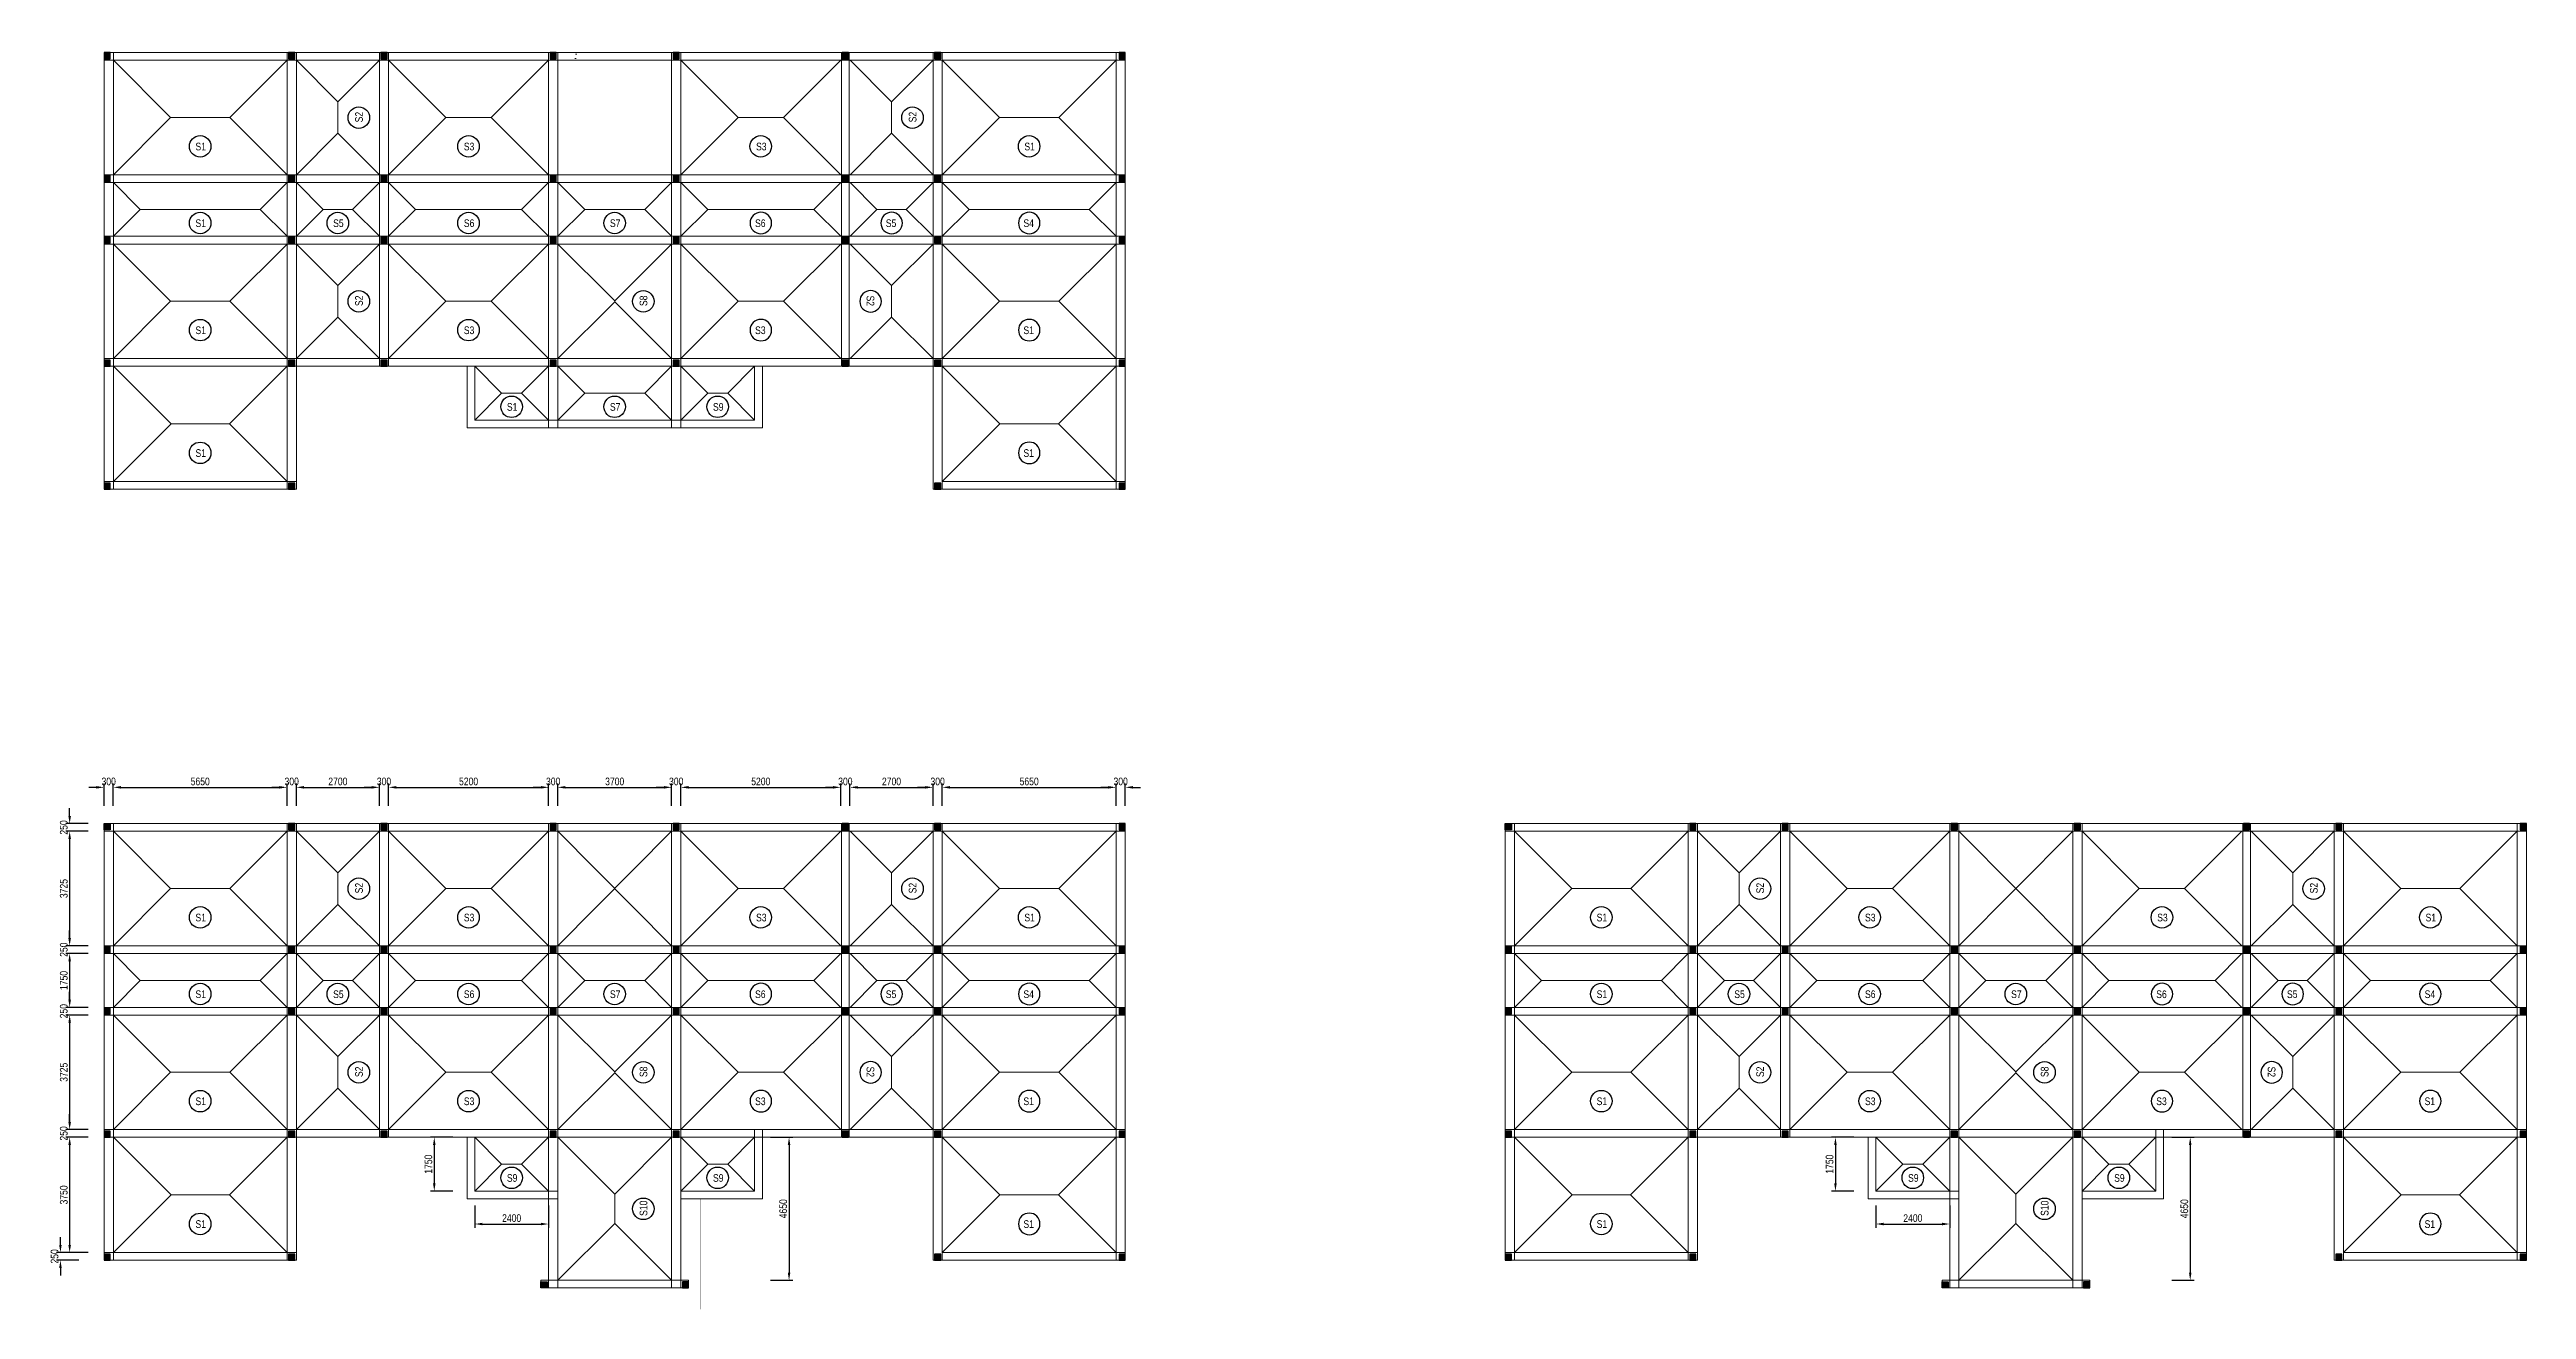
# Model space of a CAD drawing. Header units: millimetres. Extents: x 1342 to 81871, y 919 to 41894.
import ezdxf
from ezdxf.enums import TextEntityAlignment as Align

# ---------------------------------------------------------------- set-up
doc = ezdxf.new("R2010")
doc.units = ezdxf.units.MM
for name, color, linetype, lineweight in [('00-KH O SAN', 6, 'Continuous', 9), ('00-KICH THUOC', 6, 'Continuous', 9), ('00-TUONG', 3, 'Continuous', 9), ('CAY', 84, 'Continuous', 5)]:
    doc.layers.add(name, color=color, linetype=linetype, lineweight=lineweight)
for name, color, linetype in [('TAGS', 60, 'Continuous'), ('TUONG', 131, 'Continuous'), ('WALL', 4, 'Continuous')]:
    doc.layers.add(name, color=color, linetype=linetype)
doc.styles.add('KICHTHUOC', font='arial.ttf', dxfattribs={"width": 0.8})
doc.dimstyles.new('DIM 25', dxfattribs={"dimtxt": 2.5, "dimasz": 2.5, "dimexe": 1.25, "dimexo": 0.625, "dimtad": 1, "dimdec": 0, "dimtxsty": 'KICHTHUOC', "dimcen": 2.5, "dimclrd": 1, "dimclre": 1, "dimclrt": 2, "dimadec": 0, "dimazin": 0, "dimtfac": 1, "dimtdec": 0, "dimtmove": 0, "dimatfit": 3, "dimfxl": 6, "dimfxlon": 1, "dimarcsym": 0})

msp = doc.modelspace()

# ---------------------------------------------------------------- blocks, each defined once
blk = doc.blocks.new('A$C225A2996')
at = {"layer": 'WALL'}
blk.add_hatch(color=4, dxfattribs=at).paths.add_polyline_path([(531, 82), (731, 82), (731, 282), (531, 282)])
at = {"layer": 'WALL', "color": 4}
for p, q in [((531, 282), (731, 82)), ((531, 82), (731, 282))]:
    blk.add_line(p, q, dxfattribs=at)
blk.add_lwpolyline([(531, 82), (731, 82), (731, 282), (531, 282)], close=True, dxfattribs=at)
blk = doc.blocks.new('*U81')
for p, q in [((0, 2700), (1350, 1350)), ((3725, 2700), (2375, 1350)), ((0, 0), (1350, 1350)), ((1350, 1350), (2375, 1350)), ((3725, 0), (2375, 1350))]:
    blk.add_line(p, q)
at = {"layer": 'TAGS', "ltscale": 1000}
blk.add_circle((1860, 669), 350, dxfattribs=at)
at = {"style": 'KICHTHUOC', "width": 0.8, "flags": 1}
for tag, p in [('L1', (0, 1697)), ('L2', (2177, 147))]:
    blk.add_attdef(tag, p, '', height=250, dxfattribs=at)
at = {"style": 'KICHTHUOC', "width": 0.8}
blk.add_attdef('KH_O_SAN', text='', height=250, dxfattribs=at).set_placement((1878, 664), align=Align.MIDDLE_CENTER)
blk = doc.blocks.new('*U105')
for p, q in [((0, 3725), (1863, 1863)), ((5200, 3725), (3337, 1863)), ((0, 0), (1863, 1863)), ((1863, 1863), (3337, 1863)), ((5200, 0), (3337, 1863))]:
    blk.add_line(p, q)
at = {"layer": 'TAGS', "ltscale": 1000}
blk.add_circle((2598, 925), 350, dxfattribs=at)
at = {"style": 'KICHTHUOC', "width": 0.8, "flags": 1}
for tag, p in [('L1', (0, 1697)), ('L2', (2177, 147))]:
    blk.add_attdef(tag, p, '', height=250, dxfattribs=at)
at = {"style": 'KICHTHUOC', "width": 0.8}
blk.add_attdef('KH_O_SAN', text='', height=250, dxfattribs=at).set_placement((2616, 920), align=Align.MIDDLE_CENTER)
blk = doc.blocks.new('*U199')
for p, q in [((0, 3725), (1863, 1863)), ((5650, 3725), (3788, 1863)), ((0, 0), (1863, 1863)), ((1863, 1863), (3788, 1863)), ((5650, 0), (3788, 1863))]:
    blk.add_line(p, q)
at = {"layer": 'TAGS', "ltscale": 1000}
blk.add_circle((2823, 925), 350, dxfattribs=at)
at = {"style": 'KICHTHUOC', "width": 0.8, "flags": 1}
for tag, p in [('L1', (0, 1697)), ('L2', (2177, 147))]:
    blk.add_attdef(tag, p, '', height=250, dxfattribs=at)
at = {"style": 'KICHTHUOC', "width": 0.8}
blk.add_attdef('KH_O_SAN', text='', height=250, dxfattribs=at).set_placement((2841, 920), align=Align.MIDDLE_CENTER)
blk = doc.blocks.new('*U193')
for p, q in [((0, 1750), (875, 875)), ((5650, 1750), (4775, 875)), ((0, 0), (875, 875)), ((875, 875), (4775, 875)), ((5650, 0), (4775, 875))]:
    blk.add_line(p, q)
at = {"layer": 'TAGS', "ltscale": 1000}
blk.add_circle((2823, 432), 350, dxfattribs=at)
at = {"style": 'KICHTHUOC', "width": 0.8, "flags": 1}
for tag, p in [('L1', (0, 1697)), ('L2', (2177, 147))]:
    blk.add_attdef(tag, p, '', height=250, dxfattribs=at)
at = {"style": 'KICHTHUOC', "width": 0.8}
blk.add_attdef('KH_O_SAN', text='', height=250, dxfattribs=at).set_placement((2841, 427), align=Align.MIDDLE_CENTER)
blk = doc.blocks.new('*U183')
for p, q in [((0, 3725), (1863, 1863)), ((5650, 3725), (3787, 1863)), ((0, 0), (1863, 1863)), ((1863, 1863), (3787, 1863)), ((5650, 0), (3787, 1863))]:
    blk.add_line(p, q)
at = {"layer": 'TAGS', "ltscale": 1000}
blk.add_circle((2823, 925), 350, dxfattribs=at)
at = {"style": 'KICHTHUOC', "width": 0.8, "flags": 1}
for tag, p in [('L1', (0, 1697)), ('L2', (2177, 147))]:
    blk.add_attdef(tag, p, '', height=250, dxfattribs=at)
at = {"style": 'KICHTHUOC', "width": 0.8}
blk.add_attdef('KH_O_SAN', text='', height=250, dxfattribs=at).set_placement((2841, 920), align=Align.MIDDLE_CENTER)
blk = doc.blocks.new('*U147')
for p, q in [((0, 3750), (1875, 1875)), ((5650, 3750), (3775, 1875)), ((0, 0), (1875, 1875)), ((1875, 1875), (3775, 1875)), ((5650, 0), (3775, 1875))]:
    blk.add_line(p, q)
at = {"layer": 'TAGS', "ltscale": 1000}
blk.add_circle((2823, 932), 350, dxfattribs=at)
at = {"style": 'KICHTHUOC', "width": 0.8, "flags": 1}
for tag, p in [('L1', (0, 1697)), ('L2', (2177, 147))]:
    blk.add_attdef(tag, p, '', height=250, dxfattribs=at)
at = {"style": 'KICHTHUOC', "width": 0.8}
blk.add_attdef('KH_O_SAN', text='', height=250, dxfattribs=at).set_placement((2841, 927), align=Align.MIDDLE_CENTER)
blk = doc.blocks.new('*U129')
for p, q in [((0, 1750), (875, 875)), ((5200, 1750), (4325, 875)), ((0, 0), (875, 875)), ((875, 875), (4325, 875)), ((5200, 0), (4325, 875))]:
    blk.add_line(p, q)
at = {"layer": 'TAGS', "ltscale": 1000}
blk.add_circle((2598, 432), 350, dxfattribs=at)
at = {"style": 'KICHTHUOC', "width": 0.8, "flags": 1}
for tag, p in [('L1', (0, 1697)), ('L2', (2177, 147))]:
    blk.add_attdef(tag, p, '', height=250, dxfattribs=at)
at = {"style": 'KICHTHUOC', "width": 0.8}
blk.add_attdef('KH_O_SAN', text='', height=250, dxfattribs=at).set_placement((2616, 427), align=Align.MIDDLE_CENTER)
blk = doc.blocks.new('*U159')
for p, q in [((0, 1750), (875, 875)), ((2700, 1750), (1825, 875)), ((0, 0), (875, 875)), ((875, 875), (1825, 875)), ((2700, 0), (1825, 875))]:
    blk.add_line(p, q)
at = {"layer": 'TAGS', "ltscale": 1000}
blk.add_circle((1348, 432), 350, dxfattribs=at)
at = {"style": 'KICHTHUOC', "width": 0.8, "flags": 1}
for tag, p in [('L1', (0, 1697)), ('L2', (2177, 147))]:
    blk.add_attdef(tag, p, '', height=250, dxfattribs=at)
at = {"style": 'KICHTHUOC', "width": 0.8}
blk.add_attdef('KH_O_SAN', text='', height=250, dxfattribs=at).set_placement((1366, 427), align=Align.MIDDLE_CENTER)
blk = doc.blocks.new('*U141')
for p, q in [((0, 1750), (875, 875)), ((5650, 1750), (4775, 875)), ((0, 0), (875, 875)), ((875, 875), (4775, 875)), ((5650, 0), (4775, 875))]:
    blk.add_line(p, q)
at = {"layer": 'TAGS', "ltscale": 1000}
blk.add_circle((2823, 432), 350, dxfattribs=at)
at = {"style": 'KICHTHUOC', "width": 0.8, "flags": 1}
for tag, p in [('L1', (0, 1697)), ('L2', (2177, 147))]:
    blk.add_attdef(tag, p, '', height=250, dxfattribs=at)
at = {"style": 'KICHTHUOC', "width": 0.8}
blk.add_attdef('KH_O_SAN', text='', height=250, dxfattribs=at).set_placement((2841, 427), align=Align.MIDDLE_CENTER)
blk = doc.blocks.new('*U177')
for p, q in [((0, 1750), (875, 875)), ((3700, 1750), (2825, 875)), ((0, 0), (875, 875)), ((875, 875), (2825, 875)), ((3700, 0), (2825, 875))]:
    blk.add_line(p, q)
at = {"layer": 'TAGS', "ltscale": 1000}
blk.add_circle((1848, 432), 350, dxfattribs=at)
at = {"style": 'KICHTHUOC', "width": 0.8, "flags": 1}
for tag, p in [('L1', (0, 1697)), ('L2', (2177, 147))]:
    blk.add_attdef(tag, p, '', height=250, dxfattribs=at)
at = {"style": 'KICHTHUOC', "width": 0.8}
blk.add_attdef('KH_O_SAN', text='', height=250, dxfattribs=at).set_placement((1866, 427), align=Align.MIDDLE_CENTER)
blk = doc.blocks.new('*U171')
for p, q in [((0, 3700), (1850, 1850)), ((3725, 3700), (1875, 1850)), ((0, 0), (1850, 1850)), ((1850, 1850), (1875, 1850)), ((3725, 0), (1875, 1850))]:
    blk.add_line(p, q)
at = {"layer": 'TAGS', "ltscale": 1000}
blk.add_circle((1860, 919), 350, dxfattribs=at)
at = {"style": 'KICHTHUOC', "width": 0.8, "flags": 1}
for tag, p in [('L1', (0, 1697)), ('L2', (2177, 147))]:
    blk.add_attdef(tag, p, '', height=250, dxfattribs=at)
at = {"style": 'KICHTHUOC', "width": 0.8}
blk.add_attdef('KH_O_SAN', text='', height=250, dxfattribs=at).set_placement((1878, 914), align=Align.MIDDLE_CENTER)
blk = doc.blocks.new('*U189')
for p, q in [((0, 3700), (1850, 1850)), ((4650, 3700), (2800, 1850)), ((0, 0), (1850, 1850)), ((1850, 1850), (2800, 1850)), ((4650, 0), (2800, 1850))]:
    blk.add_line(p, q)
at = {"layer": 'TAGS', "ltscale": 1000}
blk.add_circle((2323, 919), 350, dxfattribs=at)
at = {"style": 'KICHTHUOC', "width": 0.8, "flags": 1}
for tag, p in [('L1', (0, 1697)), ('L2', (2177, 147))]:
    blk.add_attdef(tag, p, '', height=250, dxfattribs=at)
at = {"style": 'KICHTHUOC', "width": 0.8}
blk.add_attdef('KH_O_SAN', text='', height=250, dxfattribs=at).set_placement((2341, 914), align=Align.MIDDLE_CENTER)
blk = doc.blocks.new('*U211')
for p, q in [((0, 3725), (1863, 1863)), ((5650, 3725), (3787, 1863)), ((0, 0), (1863, 1863)), ((1863, 1863), (3787, 1863)), ((5650, 0), (3787, 1863))]:
    blk.add_line(p, q)
at = {"layer": 'TAGS', "ltscale": 1000}
blk.add_circle((2823, 925), 350, dxfattribs=at)
at = {"style": 'KICHTHUOC', "width": 0.8, "flags": 1}
for tag, p in [('L1', (0, 1697)), ('L2', (2177, 147))]:
    blk.add_attdef(tag, p, '', height=250, dxfattribs=at)
at = {"style": 'KICHTHUOC', "width": 0.8}
blk.add_attdef('KH_O_SAN', text='', height=250, dxfattribs=at).set_placement((2841, 920), align=Align.MIDDLE_CENTER)
blk = doc.blocks.new('*U217')
for p, q in [((0, 1750), (875, 875)), ((2400, 1750), (1525, 875)), ((0, 0), (875, 875)), ((875, 875), (1525, 875)), ((2400, 0), (1525, 875))]:
    blk.add_line(p, q)
at = {"layer": 'TAGS', "ltscale": 1000}
blk.add_circle((1198, 432), 350, dxfattribs=at)
at = {"style": 'KICHTHUOC', "width": 0.8, "flags": 1}
for tag, p in [('L1', (0, 1697)), ('L2', (2177, 147))]:
    blk.add_attdef(tag, p, '', height=250, dxfattribs=at)
at = {"style": 'KICHTHUOC', "width": 0.8}
blk.add_attdef('KH_O_SAN', text='', height=250, dxfattribs=at).set_placement((1216, 427), align=Align.MIDDLE_CENTER)
blk = doc.blocks.new('*U223')
for p, q in [((0, 1750), (875, 875)), ((2400, 1750), (1525, 875)), ((0, 0), (875, 875)), ((875, 875), (1525, 875)), ((2400, 0), (1525, 875))]:
    blk.add_line(p, q)
at = {"layer": 'TAGS', "ltscale": 1000}
blk.add_circle((1198, 432), 350, dxfattribs=at)
at = {"style": 'KICHTHUOC', "width": 0.8, "flags": 1}
for tag, p in [('L1', (0, 1697)), ('L2', (2177, 147))]:
    blk.add_attdef(tag, p, '', height=250, dxfattribs=at)
at = {"style": 'KICHTHUOC', "width": 0.8}
blk.add_attdef('KH_O_SAN', text='', height=250, dxfattribs=at).set_placement((1216, 427), align=Align.MIDDLE_CENTER)
blk = doc.blocks.new('*D8')
at = {"layer": '00-KICH THUOC', "color": 1, "lineweight": -2, "transparency": 16777216}
for p, q in [((2866, 17899), (2616, 17899)), ((3116, 17299), (3116, 18024)), ((3416, 17299), (3416, 18024)), ((3666, 17899), (3916, 17899))]:
    blk.add_line(p, q, dxfattribs=at)
at = {"layer": '00-KICH THUOC', "color": 1, "transparency": 16777216}
for points in [[(2866, 17941), (2866, 17858), (3116, 17899)], [(3666, 17941), (3666, 17858), (3416, 17899)]]:
    blk.add_solid(points, dxfattribs=at)
at = {"layer": 'DEFPOINTS', "color": 0, "transparency": 16777216}
for p in [(3416, 17899), (3116, 16719), (3416, 16469)]:
    blk.add_point(p, dxfattribs=at)
at = {"layer": '00-KICH THUOC', "color": 2, "transparency": 16777216, "insert": (3266, 18089), "char_height": 250, "attachment_point": 5, "style": 'KICHTHUOC'}
blk.add_mtext('300', dxfattribs=at)
blk = doc.blocks.new('*D10')
at = {"layer": '00-KICH THUOC', "color": 1, "lineweight": -2, "transparency": 16777216}
for p, q in [((3416, 17299), (3416, 18024)), ((3666, 17899), (8816, 17899)), ((9066, 17299), (9066, 18024))]:
    blk.add_line(p, q, dxfattribs=at)
at = {"layer": '00-KICH THUOC', "color": 1, "transparency": 16777216}
for points in [[(3666, 17941), (3666, 17858), (3416, 17899)], [(8816, 17941), (8816, 17858), (9066, 17899)]]:
    blk.add_solid(points, dxfattribs=at)
at = {"layer": 'DEFPOINTS', "color": 0, "transparency": 16777216}
for p in [(9066, 17899), (3416, 16469), (9066, 16469)]:
    blk.add_point(p, dxfattribs=at)
at = {"layer": '00-KICH THUOC', "color": 2, "transparency": 16777216, "insert": (6241, 18089), "char_height": 250, "attachment_point": 5, "style": 'KICHTHUOC'}
blk.add_mtext('5650', dxfattribs=at)
blk = doc.blocks.new('*D11')
at = {"layer": '00-KICH THUOC', "color": 1, "lineweight": -2, "transparency": 16777216}
for p, q in [((8816, 17899), (8566, 17899)), ((9066, 17299), (9066, 18024)), ((9366, 17299), (9366, 18024)), ((9616, 17899), (9866, 17899))]:
    blk.add_line(p, q, dxfattribs=at)
at = {"layer": '00-KICH THUOC', "color": 1, "transparency": 16777216}
for points in [[(8816, 17941), (8816, 17858), (9066, 17899)], [(9616, 17941), (9616, 17858), (9366, 17899)]]:
    blk.add_solid(points, dxfattribs=at)
at = {"layer": 'DEFPOINTS', "color": 0, "transparency": 16777216}
for p in [(9366, 17899), (9066, 16469), (9366, 16469)]:
    blk.add_point(p, dxfattribs=at)
at = {"layer": '00-KICH THUOC', "color": 2, "transparency": 16777216, "insert": (9216, 18089), "char_height": 250, "attachment_point": 5, "style": 'KICHTHUOC'}
blk.add_mtext('300', dxfattribs=at)
blk = doc.blocks.new('*D12')
at = {"layer": '00-KICH THUOC', "color": 1, "lineweight": -2, "transparency": 16777216}
for p, q in [((9366, 17299), (9366, 18024)), ((9616, 17899), (11816, 17899)), ((12066, 17299), (12066, 18024))]:
    blk.add_line(p, q, dxfattribs=at)
at = {"layer": '00-KICH THUOC', "color": 1, "transparency": 16777216}
for points in [[(9616, 17941), (9616, 17858), (9366, 17899)], [(11816, 17941), (11816, 17858), (12066, 17899)]]:
    blk.add_solid(points, dxfattribs=at)
at = {"layer": 'DEFPOINTS', "color": 0, "transparency": 16777216}
for p in [(12066, 17899), (9366, 16469), (12066, 16469)]:
    blk.add_point(p, dxfattribs=at)
at = {"layer": '00-KICH THUOC', "color": 2, "transparency": 16777216, "insert": (10716, 18089), "char_height": 250, "attachment_point": 5, "style": 'KICHTHUOC'}
blk.add_mtext('2700', dxfattribs=at)
blk = doc.blocks.new('*D13')
at = {"layer": '00-KICH THUOC', "color": 1, "lineweight": -2, "transparency": 16777216}
for p, q in [((11816, 17899), (11566, 17899)), ((12066, 17299), (12066, 18024)), ((12366, 17299), (12366, 18024)), ((12616, 17899), (12866, 17899))]:
    blk.add_line(p, q, dxfattribs=at)
at = {"layer": '00-KICH THUOC', "color": 1, "transparency": 16777216}
for points in [[(11816, 17941), (11816, 17858), (12066, 17899)], [(12616, 17941), (12616, 17858), (12366, 17899)]]:
    blk.add_solid(points, dxfattribs=at)
at = {"layer": 'DEFPOINTS', "color": 0, "transparency": 16777216}
for p in [(12366, 17899), (12066, 16469), (12366, 16469)]:
    blk.add_point(p, dxfattribs=at)
at = {"layer": '00-KICH THUOC', "color": 2, "transparency": 16777216, "insert": (12216, 18089), "char_height": 250, "attachment_point": 5, "style": 'KICHTHUOC'}
blk.add_mtext('300', dxfattribs=at)
blk = doc.blocks.new('*D14')
at = {"layer": '00-KICH THUOC', "color": 1, "lineweight": -2, "transparency": 16777216}
for p, q in [((12366, 17299), (12366, 18024)), ((12616, 17899), (17316, 17899)), ((17566, 17299), (17566, 18024))]:
    blk.add_line(p, q, dxfattribs=at)
at = {"layer": '00-KICH THUOC', "color": 1, "transparency": 16777216}
for points in [[(12616, 17941), (12616, 17858), (12366, 17899)], [(17316, 17941), (17316, 17858), (17566, 17899)]]:
    blk.add_solid(points, dxfattribs=at)
at = {"layer": 'DEFPOINTS', "color": 0, "transparency": 16777216}
for p in [(17566, 17899), (12366, 16469), (17566, 16469)]:
    blk.add_point(p, dxfattribs=at)
at = {"layer": '00-KICH THUOC', "color": 2, "transparency": 16777216, "insert": (14966, 18089), "char_height": 250, "attachment_point": 5, "style": 'KICHTHUOC'}
blk.add_mtext('5200', dxfattribs=at)
blk = doc.blocks.new('*D15')
at = {"layer": '00-KICH THUOC', "color": 1, "lineweight": -2, "transparency": 16777216}
for p, q in [((17316, 17899), (17066, 17899)), ((17566, 17299), (17566, 18024)), ((17866, 17299), (17866, 18024)), ((18116, 17899), (18366, 17899))]:
    blk.add_line(p, q, dxfattribs=at)
at = {"layer": '00-KICH THUOC', "color": 1, "transparency": 16777216}
for points in [[(17316, 17941), (17316, 17858), (17566, 17899)], [(18116, 17941), (18116, 17858), (17866, 17899)]]:
    blk.add_solid(points, dxfattribs=at)
at = {"layer": 'DEFPOINTS', "color": 0, "transparency": 16777216}
for p in [(17866, 17899), (17566, 16469), (17866, 16469)]:
    blk.add_point(p, dxfattribs=at)
at = {"layer": '00-KICH THUOC', "color": 2, "transparency": 16777216, "insert": (17716, 18089), "char_height": 250, "attachment_point": 5, "style": 'KICHTHUOC'}
blk.add_mtext('300', dxfattribs=at)
blk = doc.blocks.new('*D16')
at = {"layer": '00-KICH THUOC', "color": 1, "lineweight": -2, "transparency": 16777216}
for p, q in [((17866, 17299), (17866, 18024)), ((18116, 17899), (21316, 17899)), ((21566, 17299), (21566, 18024))]:
    blk.add_line(p, q, dxfattribs=at)
at = {"layer": '00-KICH THUOC', "color": 1, "transparency": 16777216}
for points in [[(18116, 17941), (18116, 17858), (17866, 17899)], [(21316, 17941), (21316, 17858), (21566, 17899)]]:
    blk.add_solid(points, dxfattribs=at)
at = {"layer": 'DEFPOINTS', "color": 0, "transparency": 16777216}
for p in [(21566, 17899), (17866, 16469), (21566, 16469)]:
    blk.add_point(p, dxfattribs=at)
at = {"layer": '00-KICH THUOC', "color": 2, "transparency": 16777216, "insert": (19716, 18089), "char_height": 250, "attachment_point": 5, "style": 'KICHTHUOC'}
blk.add_mtext('3700', dxfattribs=at)
blk = doc.blocks.new('*D17')
at = {"layer": '00-KICH THUOC', "color": 1, "lineweight": -2, "transparency": 16777216}
for p, q in [((21316, 17899), (21066, 17899)), ((21566, 17299), (21566, 18024)), ((21866, 17299), (21866, 18024)), ((22116, 17899), (22366, 17899))]:
    blk.add_line(p, q, dxfattribs=at)
at = {"layer": '00-KICH THUOC', "color": 1, "transparency": 16777216}
for points in [[(21316, 17941), (21316, 17858), (21566, 17899)], [(22116, 17941), (22116, 17858), (21866, 17899)]]:
    blk.add_solid(points, dxfattribs=at)
at = {"layer": 'DEFPOINTS', "color": 0, "transparency": 16777216}
for p in [(21866, 17899), (21566, 16469), (21866, 16469)]:
    blk.add_point(p, dxfattribs=at)
at = {"layer": '00-KICH THUOC', "color": 2, "transparency": 16777216, "insert": (21716, 18089), "char_height": 250, "attachment_point": 5, "style": 'KICHTHUOC'}
blk.add_mtext('300', dxfattribs=at)
blk = doc.blocks.new('*D18')
at = {"layer": '00-KICH THUOC', "color": 1, "lineweight": -2, "transparency": 16777216}
for p, q in [((21866, 17299), (21866, 18024)), ((22116, 17899), (26816, 17899)), ((27066, 17299), (27066, 18024))]:
    blk.add_line(p, q, dxfattribs=at)
at = {"layer": '00-KICH THUOC', "color": 1, "transparency": 16777216}
for points in [[(22116, 17941), (22116, 17858), (21866, 17899)], [(26816, 17941), (26816, 17858), (27066, 17899)]]:
    blk.add_solid(points, dxfattribs=at)
at = {"layer": 'DEFPOINTS', "color": 0, "transparency": 16777216}
for p in [(27066, 17899), (21866, 16469), (27066, 16469)]:
    blk.add_point(p, dxfattribs=at)
at = {"layer": '00-KICH THUOC', "color": 2, "transparency": 16777216, "insert": (24466, 18089), "char_height": 250, "attachment_point": 5, "style": 'KICHTHUOC'}
blk.add_mtext('5200', dxfattribs=at)
blk = doc.blocks.new('*D19')
at = {"layer": '00-KICH THUOC', "color": 1, "lineweight": -2, "transparency": 16777216}
for p, q in [((26816, 17899), (26566, 17899)), ((27066, 17299), (27066, 18024)), ((27366, 17299), (27366, 18024)), ((27616, 17899), (27866, 17899))]:
    blk.add_line(p, q, dxfattribs=at)
at = {"layer": '00-KICH THUOC', "color": 1, "transparency": 16777216}
for points in [[(26816, 17941), (26816, 17858), (27066, 17899)], [(27616, 17941), (27616, 17858), (27366, 17899)]]:
    blk.add_solid(points, dxfattribs=at)
at = {"layer": 'DEFPOINTS', "color": 0, "transparency": 16777216}
for p in [(27366, 17899), (27066, 16469), (27366, 16469)]:
    blk.add_point(p, dxfattribs=at)
at = {"layer": '00-KICH THUOC', "color": 2, "transparency": 16777216, "insert": (27216, 18089), "char_height": 250, "attachment_point": 5, "style": 'KICHTHUOC'}
blk.add_mtext('300', dxfattribs=at)
blk = doc.blocks.new('*D20')
at = {"layer": '00-KICH THUOC', "color": 1, "lineweight": -2, "transparency": 16777216}
for p, q in [((27366, 17299), (27366, 18024)), ((27616, 17899), (29816, 17899)), ((30066, 17299), (30066, 18024))]:
    blk.add_line(p, q, dxfattribs=at)
at = {"layer": '00-KICH THUOC', "color": 1, "transparency": 16777216}
for points in [[(27616, 17941), (27616, 17858), (27366, 17899)], [(29816, 17941), (29816, 17858), (30066, 17899)]]:
    blk.add_solid(points, dxfattribs=at)
at = {"layer": 'DEFPOINTS', "color": 0, "transparency": 16777216}
for p in [(30066, 17899), (27366, 16469), (30066, 16469)]:
    blk.add_point(p, dxfattribs=at)
at = {"layer": '00-KICH THUOC', "color": 2, "transparency": 16777216, "insert": (28716, 18089), "char_height": 250, "attachment_point": 5, "style": 'KICHTHUOC'}
blk.add_mtext('2700', dxfattribs=at)
blk = doc.blocks.new('*D21')
at = {"layer": '00-KICH THUOC', "color": 1, "lineweight": -2, "transparency": 16777216}
for p, q in [((29816, 17899), (29566, 17899)), ((30066, 17299), (30066, 18024)), ((30366, 17299), (30366, 18024)), ((30616, 17899), (30866, 17899))]:
    blk.add_line(p, q, dxfattribs=at)
at = {"layer": '00-KICH THUOC', "color": 1, "transparency": 16777216}
for points in [[(29816, 17941), (29816, 17858), (30066, 17899)], [(30616, 17941), (30616, 17858), (30366, 17899)]]:
    blk.add_solid(points, dxfattribs=at)
at = {"layer": 'DEFPOINTS', "color": 0, "transparency": 16777216}
for p in [(30366, 17899), (30066, 16469), (30366, 16469)]:
    blk.add_point(p, dxfattribs=at)
at = {"layer": '00-KICH THUOC', "color": 2, "transparency": 16777216, "insert": (30216, 18089), "char_height": 250, "attachment_point": 5, "style": 'KICHTHUOC'}
blk.add_mtext('300', dxfattribs=at)
blk = doc.blocks.new('*D22')
at = {"layer": '00-KICH THUOC', "color": 1, "lineweight": -2, "transparency": 16777216}
for p, q in [((30366, 17299), (30366, 18024)), ((30616, 17899), (35766, 17899)), ((36016, 17299), (36016, 18024))]:
    blk.add_line(p, q, dxfattribs=at)
at = {"layer": '00-KICH THUOC', "color": 1, "transparency": 16777216}
for points in [[(30616, 17941), (30616, 17858), (30366, 17899)], [(35766, 17941), (35766, 17858), (36016, 17899)]]:
    blk.add_solid(points, dxfattribs=at)
at = {"layer": 'DEFPOINTS', "color": 0, "transparency": 16777216}
for p in [(36016, 17899), (30366, 16469), (36016, 16469)]:
    blk.add_point(p, dxfattribs=at)
at = {"layer": '00-KICH THUOC', "color": 2, "transparency": 16777216, "insert": (33191, 18089), "char_height": 250, "attachment_point": 5, "style": 'KICHTHUOC'}
blk.add_mtext('5650', dxfattribs=at)
blk = doc.blocks.new('*D23')
at = {"layer": '00-KICH THUOC', "color": 1, "lineweight": -2, "transparency": 16777216}
for p, q in [((35766, 17899), (35516, 17899)), ((36016, 17299), (36016, 18024)), ((36316, 17299), (36316, 18024)), ((36566, 17899), (36816, 17899))]:
    blk.add_line(p, q, dxfattribs=at)
at = {"layer": '00-KICH THUOC', "color": 1, "transparency": 16777216}
for points in [[(35766, 17941), (35766, 17858), (36016, 17899)], [(36566, 17941), (36566, 17858), (36316, 17899)]]:
    blk.add_solid(points, dxfattribs=at)
at = {"layer": 'DEFPOINTS', "color": 0, "transparency": 16777216}
for p in [(36316, 17899), (36016, 16469), (36316, 16519)]:
    blk.add_point(p, dxfattribs=at)
at = {"layer": '00-KICH THUOC', "color": 2, "transparency": 16777216, "insert": (36166, 18089), "char_height": 250, "attachment_point": 5, "style": 'KICHTHUOC'}
blk.add_mtext('300', dxfattribs=at)
blk = doc.blocks.new('*D9')
at = {"layer": '00-KICH THUOC', "color": 1, "lineweight": -2, "transparency": 16777216}
for p, q in [((1996, 16969), (1996, 17219)), ((2596, 16719), (1871, 16719)), ((2596, 16469), (1871, 16469)), ((1996, 16219), (1996, 15969))]:
    blk.add_line(p, q, dxfattribs=at)
at = {"layer": '00-KICH THUOC', "color": 1, "transparency": 16777216}
for points in [[(1955, 16969), (2038, 16969), (1996, 16719)], [(1955, 16219), (2038, 16219), (1996, 16469)]]:
    blk.add_solid(points, dxfattribs=at)
at = {"layer": 'DEFPOINTS', "color": 0, "transparency": 16777216}
for p in [(1996, 16469), (3116, 16719), (3416, 16469)]:
    blk.add_point(p, dxfattribs=at)
at = {"layer": '00-KICH THUOC', "color": 2, "transparency": 16777216, "insert": (1806, 16594), "char_height": 250, "attachment_point": 5, "rotation": 90, "style": 'KICHTHUOC'}
blk.add_mtext('250', dxfattribs=at)
blk = doc.blocks.new('*D24')
at = {"layer": '00-KICH THUOC', "color": 1, "lineweight": -2, "transparency": 16777216}
for p, q in [((2596, 16469), (1871, 16469)), ((1996, 16219), (1996, 12994)), ((2596, 12744), (1871, 12744))]:
    blk.add_line(p, q, dxfattribs=at)
at = {"layer": '00-KICH THUOC', "color": 1, "transparency": 16777216}
for points in [[(1955, 16219), (2038, 16219), (1996, 16469)], [(1955, 12994), (2038, 12994), (1996, 12744)]]:
    blk.add_solid(points, dxfattribs=at)
at = {"layer": 'DEFPOINTS', "color": 0, "transparency": 16777216}
for p in [(3416, 16469), (1996, 12744), (3416, 12744)]:
    blk.add_point(p, dxfattribs=at)
at = {"layer": '00-KICH THUOC', "color": 2, "transparency": 16777216, "insert": (1806, 14607), "char_height": 250, "attachment_point": 5, "rotation": 90, "style": 'KICHTHUOC'}
blk.add_mtext('3725', dxfattribs=at)
blk = doc.blocks.new('*D25')
at = {"layer": '00-KICH THUOC', "color": 1, "lineweight": -2, "transparency": 16777216}
for p, q in [((1996, 12994), (1996, 13244)), ((2596, 12744), (1871, 12744)), ((2596, 12494), (1871, 12494)), ((1996, 12244), (1996, 11994))]:
    blk.add_line(p, q, dxfattribs=at)
at = {"layer": '00-KICH THUOC', "color": 1, "transparency": 16777216}
for points in [[(1955, 12994), (2038, 12994), (1996, 12744)], [(1955, 12244), (2038, 12244), (1996, 12494)]]:
    blk.add_solid(points, dxfattribs=at)
at = {"layer": 'DEFPOINTS', "color": 0, "transparency": 16777216}
for p in [(1996, 12494), (3416, 12744), (3416, 12494)]:
    blk.add_point(p, dxfattribs=at)
at = {"layer": '00-KICH THUOC', "color": 2, "transparency": 16777216, "insert": (1806, 12619), "char_height": 250, "attachment_point": 5, "rotation": 90, "style": 'KICHTHUOC'}
blk.add_mtext('250', dxfattribs=at)
blk = doc.blocks.new('*D26')
at = {"layer": '00-KICH THUOC', "color": 1, "lineweight": -2, "transparency": 16777216}
for p, q in [((2596, 12494), (1871, 12494)), ((1996, 12244), (1996, 10994)), ((2596, 10744), (1871, 10744))]:
    blk.add_line(p, q, dxfattribs=at)
at = {"layer": '00-KICH THUOC', "color": 1, "transparency": 16777216}
for points in [[(1955, 12244), (2038, 12244), (1996, 12494)], [(1955, 10994), (2038, 10994), (1996, 10744)]]:
    blk.add_solid(points, dxfattribs=at)
at = {"layer": 'DEFPOINTS', "color": 0, "transparency": 16777216}
for p in [(3416, 12494), (1996, 10744), (3416, 10744)]:
    blk.add_point(p, dxfattribs=at)
at = {"layer": '00-KICH THUOC', "color": 2, "transparency": 16777216, "insert": (1806, 11619), "char_height": 250, "attachment_point": 5, "rotation": 90, "style": 'KICHTHUOC'}
blk.add_mtext('1750', dxfattribs=at)
blk = doc.blocks.new('*D27')
at = {"layer": '00-KICH THUOC', "color": 1, "lineweight": -2, "transparency": 16777216}
for p, q in [((2596, 10744), (1871, 10744)), ((2596, 10494), (1871, 10494)), ((1996, 10994), (1996, 11244)), ((1996, 10244), (1996, 9994))]:
    blk.add_line(p, q, dxfattribs=at)
at = {"layer": '00-KICH THUOC', "color": 1, "transparency": 16777216}
for points in [[(1955, 10994), (2038, 10994), (1996, 10744)], [(1955, 10244), (2038, 10244), (1996, 10494)]]:
    blk.add_solid(points, dxfattribs=at)
at = {"layer": 'DEFPOINTS', "color": 0, "transparency": 16777216}
for p in [(1996, 10494), (3416, 10744), (3416, 10494)]:
    blk.add_point(p, dxfattribs=at)
at = {"layer": '00-KICH THUOC', "color": 2, "transparency": 16777216, "insert": (1806, 10619), "char_height": 250, "attachment_point": 5, "rotation": 90, "style": 'KICHTHUOC'}
blk.add_mtext('250', dxfattribs=at)
blk = doc.blocks.new('*D28')
at = {"layer": '00-KICH THUOC', "color": 1, "lineweight": -2, "transparency": 16777216}
for p, q in [((2596, 10494), (1871, 10494)), ((1996, 10244), (1996, 7019)), ((2596, 6769), (1871, 6769))]:
    blk.add_line(p, q, dxfattribs=at)
at = {"layer": '00-KICH THUOC', "color": 1, "transparency": 16777216}
for points in [[(1955, 10244), (2038, 10244), (1996, 10494)], [(1955, 7019), (2038, 7019), (1996, 6769)]]:
    blk.add_solid(points, dxfattribs=at)
at = {"layer": 'DEFPOINTS', "color": 0, "transparency": 16777216}
for p in [(3416, 10494), (1996, 6769), (3416, 6769)]:
    blk.add_point(p, dxfattribs=at)
at = {"layer": '00-KICH THUOC', "color": 2, "transparency": 16777216, "insert": (1806, 8632), "char_height": 250, "attachment_point": 5, "rotation": 90, "style": 'KICHTHUOC'}
blk.add_mtext('3725', dxfattribs=at)
blk = doc.blocks.new('*D29')
at = {"layer": '00-KICH THUOC', "color": 1, "lineweight": -2, "transparency": 16777216}
for p, q in [((1996, 7019), (1996, 7269)), ((2596, 6769), (1871, 6769)), ((2596, 6519), (1871, 6519)), ((1996, 6269), (1996, 6019))]:
    blk.add_line(p, q, dxfattribs=at)
at = {"layer": '00-KICH THUOC', "color": 1, "transparency": 16777216}
for points in [[(1955, 7019), (2038, 7019), (1996, 6769)], [(1955, 6269), (2038, 6269), (1996, 6519)]]:
    blk.add_solid(points, dxfattribs=at)
at = {"layer": 'DEFPOINTS', "color": 0, "transparency": 16777216}
for p in [(1996, 6519), (3416, 6769), (3416, 6519)]:
    blk.add_point(p, dxfattribs=at)
at = {"layer": '00-KICH THUOC', "color": 2, "transparency": 16777216, "insert": (1806, 6644), "char_height": 250, "attachment_point": 5, "rotation": 90, "style": 'KICHTHUOC'}
blk.add_mtext('250', dxfattribs=at)
blk = doc.blocks.new('*D30')
at = {"layer": '00-KICH THUOC', "color": 1, "lineweight": -2, "transparency": 16777216}
for p, q in [((2596, 6519), (1871, 6519)), ((1996, 6269), (1996, 3019)), ((2596, 2769), (1871, 2769))]:
    blk.add_line(p, q, dxfattribs=at)
at = {"layer": '00-KICH THUOC', "color": 1, "transparency": 16777216}
for points in [[(1955, 6269), (2038, 6269), (1996, 6519)], [(1955, 3019), (2038, 3019), (1996, 2769)]]:
    blk.add_solid(points, dxfattribs=at)
at = {"layer": 'DEFPOINTS', "color": 0, "transparency": 16777216}
for p in [(3416, 6519), (1996, 2769), (3416, 2769)]:
    blk.add_point(p, dxfattribs=at)
at = {"layer": '00-KICH THUOC', "color": 2, "transparency": 16777216, "insert": (1806, 4644), "char_height": 250, "attachment_point": 5, "rotation": 90, "style": 'KICHTHUOC'}
blk.add_mtext('3750', dxfattribs=at)
blk = doc.blocks.new('*D31')
at = {"layer": '00-KICH THUOC', "color": 1, "lineweight": -2, "transparency": 16777216}
for p, q in [((1696, 3019), (1696, 3269)), ((2296, 2769), (1571, 2769)), ((2296, 2519), (1571, 2519)), ((1696, 2269), (1696, 2019))]:
    blk.add_line(p, q, dxfattribs=at)
at = {"layer": '00-KICH THUOC', "color": 1, "transparency": 16777216}
for points in [[(1655, 3019), (1738, 3019), (1696, 2769)], [(1655, 2269), (1738, 2269), (1696, 2519)]]:
    blk.add_solid(points, dxfattribs=at)
at = {"layer": 'DEFPOINTS', "color": 0, "transparency": 16777216}
for p in [(1696, 2519), (3116, 2519), (3416, 2769)]:
    blk.add_point(p, dxfattribs=at)
at = {"layer": '00-KICH THUOC', "color": 2, "transparency": 16777216, "insert": (1506, 2644), "char_height": 250, "attachment_point": 5, "rotation": 90, "style": 'KICHTHUOC'}
blk.add_mtext('250', dxfattribs=at)
blk = doc.blocks.new('*D32')
at = {"layer": '00-KICH THUOC', "color": 1, "lineweight": -2, "transparency": 16777216}
for p, q in [((14450, 6519), (13725, 6519)), ((13850, 6269), (13850, 5019)), ((14450, 4769), (13725, 4769))]:
    blk.add_line(p, q, dxfattribs=at)
at = {"layer": '00-KICH THUOC', "color": 1, "transparency": 16777216}
for points in [[(13809, 6269), (13892, 6269), (13850, 6519)], [(13809, 5019), (13892, 5019), (13850, 4769)]]:
    blk.add_solid(points, dxfattribs=at)
at = {"layer": 'DEFPOINTS', "color": 0, "transparency": 16777216}
for p in [(15166, 6519), (13850, 4769), (15166, 4769)]:
    blk.add_point(p, dxfattribs=at)
at = {"layer": '00-KICH THUOC', "color": 2, "transparency": 16777216, "insert": (13660, 5644), "char_height": 250, "attachment_point": 5, "rotation": 90, "style": 'KICHTHUOC'}
blk.add_mtext('1750', dxfattribs=at)
blk = doc.blocks.new('*D33')
at = {"layer": '00-KICH THUOC', "color": 1, "lineweight": -2, "transparency": 16777216}
for p, q in [((15166, 4298), (15166, 3573)), ((17566, 4298), (17566, 3573)), ((15416, 3698), (17316, 3698))]:
    blk.add_line(p, q, dxfattribs=at)
at = {"layer": '00-KICH THUOC', "color": 1, "transparency": 16777216}
for points in [[(15416, 3739), (15416, 3656), (15166, 3698)], [(17316, 3739), (17316, 3656), (17566, 3698)]]:
    blk.add_solid(points, dxfattribs=at)
at = {"layer": 'DEFPOINTS', "color": 0, "transparency": 16777216}
for p in [(15166, 4769), (17566, 4769), (17566, 3698)]:
    blk.add_point(p, dxfattribs=at)
at = {"layer": '00-KICH THUOC', "color": 2, "transparency": 16777216, "insert": (16366, 3888), "char_height": 250, "attachment_point": 5, "style": 'KICHTHUOC'}
blk.add_mtext('2400', dxfattribs=at)
blk = doc.blocks.new('*D34')
at = {"layer": '00-KICH THUOC', "color": 1, "lineweight": -2, "transparency": 16777216}
for p, q in [((24785, 6519), (25510, 6519)), ((25385, 6269), (25385, 2119)), ((24785, 1869), (25510, 1869))]:
    blk.add_line(p, q, dxfattribs=at)
at = {"layer": '00-KICH THUOC', "color": 1, "transparency": 16777216}
for points in [[(25344, 6269), (25427, 6269), (25385, 6519)], [(25344, 2119), (25427, 2119), (25385, 1869)]]:
    blk.add_solid(points, dxfattribs=at)
at = {"layer": 'DEFPOINTS', "color": 0, "transparency": 16777216}
for p in [(21566, 6519), (21566, 1869), (25385, 1869)]:
    blk.add_point(p, dxfattribs=at)
at = {"layer": '00-KICH THUOC', "color": 2, "transparency": 16777216, "insert": (25195, 4194), "char_height": 250, "attachment_point": 5, "rotation": 90, "style": 'KICHTHUOC'}
blk.add_mtext('4650', dxfattribs=at)
blk = doc.blocks.new('*U229')
for p, q in [((0, 1750), (875, 875)), ((3700, 1750), (2825, 875)), ((0, 0), (875, 875)), ((875, 875), (2825, 875)), ((3700, 0), (2825, 875))]:
    blk.add_line(p, q)
at = {"layer": 'TAGS', "ltscale": 1000}
blk.add_circle((1848, 432), 350, dxfattribs=at)
at = {"style": 'KICHTHUOC', "width": 0.8, "flags": 1}
for tag, p in [('L1', (0, 1697)), ('L2', (2177, 147))]:
    blk.add_attdef(tag, p, '', height=250, dxfattribs=at)
at = {"style": 'KICHTHUOC', "width": 0.8}
blk.add_attdef('KH_O_SAN', text='', height=250, dxfattribs=at).set_placement((1866, 427), align=Align.MIDDLE_CENTER)
blk = doc.blocks.new('*D57')
at = {"layer": '00-KICH THUOC', "color": 1, "lineweight": -2, "transparency": 16777216}
for p, q in [((60004, 6519), (59279, 6519)), ((59404, 6269), (59404, 5019)), ((60004, 4769), (59279, 4769))]:
    blk.add_line(p, q, dxfattribs=at)
at = {"layer": '00-KICH THUOC', "color": 1, "transparency": 16777216}
for points in [[(59363, 6269), (59446, 6269), (59404, 6519)], [(59363, 5019), (59446, 5019), (59404, 4769)]]:
    blk.add_solid(points, dxfattribs=at)
at = {"layer": 'DEFPOINTS', "color": 0, "transparency": 16777216}
for p in [(60721, 6519), (59404, 4769), (60721, 4769)]:
    blk.add_point(p, dxfattribs=at)
at = {"layer": '00-KICH THUOC', "color": 2, "transparency": 16777216, "insert": (59214, 5644), "char_height": 250, "attachment_point": 5, "rotation": 90, "style": 'KICHTHUOC'}
blk.add_mtext('1750', dxfattribs=at)
blk = doc.blocks.new('*D58')
at = {"layer": '00-KICH THUOC', "color": 1, "lineweight": -2, "transparency": 16777216}
for p, q in [((60721, 4298), (60721, 3573)), ((63121, 4298), (63121, 3573)), ((60971, 3698), (62871, 3698))]:
    blk.add_line(p, q, dxfattribs=at)
at = {"layer": '00-KICH THUOC', "color": 1, "transparency": 16777216}
for points in [[(60971, 3739), (60971, 3656), (60721, 3698)], [(62871, 3739), (62871, 3656), (63121, 3698)]]:
    blk.add_solid(points, dxfattribs=at)
at = {"layer": 'DEFPOINTS', "color": 0, "transparency": 16777216}
for p in [(60721, 4769), (63121, 4769), (63121, 3698)]:
    blk.add_point(p, dxfattribs=at)
at = {"layer": '00-KICH THUOC', "color": 2, "transparency": 16777216, "insert": (61921, 3888), "char_height": 250, "attachment_point": 5, "style": 'KICHTHUOC'}
blk.add_mtext('2400', dxfattribs=at)
blk = doc.blocks.new('*D59')
at = {"layer": '00-KICH THUOC', "color": 1, "lineweight": -2, "transparency": 16777216}
for p, q in [((70339, 6519), (71064, 6519)), ((70939, 6269), (70939, 2119)), ((70339, 1869), (71064, 1869))]:
    blk.add_line(p, q, dxfattribs=at)
at = {"layer": '00-KICH THUOC', "color": 1, "transparency": 16777216}
for points in [[(70898, 6269), (70981, 6269), (70939, 6519)], [(70898, 2119), (70981, 2119), (70939, 1869)]]:
    blk.add_solid(points, dxfattribs=at)
at = {"layer": 'DEFPOINTS', "color": 0, "transparency": 16777216}
for p in [(67121, 6519), (67121, 1869), (70939, 1869)]:
    blk.add_point(p, dxfattribs=at)
at = {"layer": '00-KICH THUOC', "color": 2, "transparency": 16777216, "insert": (70749, 4194), "char_height": 250, "attachment_point": 5, "rotation": 90, "style": 'KICHTHUOC'}
blk.add_mtext('4650', dxfattribs=at)

# ---------------------------------------------------------------- dimensions: what is measured, and where the dimension line sits
at = {"layer": '00-KICH THUOC'}
for base, p1, p2, picture, middle in [((3416.5, 17899.2), (3116.5, 16719.1), (3416.5, 16469.1), '*D8', (3266.5, 18089.4)), ((9066.5, 17899.2), (3416.5, 16469.1), (9066.5, 16469.1), '*D10', (6241.5, 18089.3)), ((9366.5, 17899.2), (9066.5, 16469.1), (9366.5, 16469.1), '*D11', (9216.5, 18089.4)), ((12066.5, 17899.2), (9366.5, 16469.1), (12066.5, 16469.1), '*D12', (10716.5, 18089.3)), ((12366.5, 17899.2), (12066.5, 16469.1), (12366.5, 16469.1), '*D13', (12216.5, 18089.4)), ((17566.5, 17899.2), (12366.5, 16469.1), (17566.5, 16469.1), '*D14', (14966.5, 18089.3)), ((17866.5, 17899.2), (17566.5, 16469.1), (17866.5, 16469.1), '*D15', (17716.5, 18089.4)), ((21566.5, 17899.2), (17866.5, 16469.1), (21566.5, 16469.1), '*D16', (19716.5, 18089.4)), ((21866.5, 17899.2), (21566.5, 16469.1), (21866.5, 16469.1), '*D17', (21716.5, 18089.4)), ((27066.5, 17899.2), (21866.5, 16469.1), (27066.5, 16469.1), '*D18', (24466.5, 18089.3)), ((27366.5, 17899.2), (27066.5, 16469.1), (27366.5, 16469.1), '*D19', (27216.5, 18089.4)), ((30066.5, 17899.2), (27366.5, 16469.1), (30066.5, 16469.1), '*D20', (28716.5, 18089.3)), ((30366.5, 17899.2), (30066.5, 16469.1), (30366.5, 16469.1), '*D21', (30216.5, 18089.4)), ((36016.5, 17899.2), (30366.5, 16469.1), (36016.5, 16469.1), '*D22', (33191.5, 18089.3)), ((36316.5, 17899.2), (36016.5, 16469.1), (36316.5, 16519.1), '*D23', (36166.5, 18089.4)), ((17566.5, 3697.7), (15166.5, 4769.1), (17566.5, 4769.1), '*D33', (16366.5, 3887.9)), ((63120.6, 3697.7), (60720.6, 4769.1), (63120.6, 4769.1), '*D58', (61920.6, 3887.9))]:
    dim = msp.add_linear_dim(base=base, p1=p1, p2=p2, dimstyle='DIM 25', override={"dimscale": 100, "dimtix": 1, "dimtofl": 0}, dxfattribs=at)
    dim.commit()
    dim.dimension.update_dxf_attribs({"geometry": picture, "text_midpoint": middle})
for base, p1, p2, picture, middle in [((1996.4, 16469.1), (3116.5, 16719.1), (3416.5, 16469.1), '*D9', (1806.3, 16594.1)), ((1996.4, 12744.1), (3416.5, 16469.1), (3416.5, 12744.1), '*D24', (1806.2, 14606.6)), ((1996.4, 12494.1), (3416.5, 12744.1), (3416.5, 12494.1), '*D25', (1806.3, 12619.1)), ((1996.4, 10744.1), (3416.5, 12494.1), (3416.5, 10744.1), '*D26', (1806.3, 11619.1)), ((1996.4, 10494.1), (3416.5, 10744.1), (3416.5, 10494.1), '*D27', (1806.3, 10619.1)), ((1996.4, 6769.1), (3416.5, 10494.1), (3416.5, 6769.1), '*D28', (1806.2, 8631.6)), ((1996.4, 6519.1), (3416.5, 6769.1), (3416.5, 6519.1), '*D29', (1806.3, 6644.1)), ((1996.4, 2769.1), (3416.5, 6519.1), (3416.5, 2769.1), '*D30', (1806.2, 4644.1)), ((13850.3, 4769.1), (15166.5, 6519.1), (15166.5, 4769.1), '*D32', (13660.1, 5644.1)), ((25385.2, 1869.1), (21566.5, 6519.1), (21566.5, 1869.1), '*D34', (25195.1, 4194.1)), ((59404.4, 4769.1), (60720.6, 6519.1), (60720.6, 4769.1), '*D57', (59214.3, 5644.1)), ((70939.4, 1869.1), (67120.6, 6519.1), (67120.6, 1869.1), '*D59', (70749.2, 4194.1)), ((1696.4, 2519.1), (3416.5, 2769.1), (3116.5, 2519.1), '*D31', (1506.3, 2644.1))]:
    dim = msp.add_linear_dim(base=base, p1=p1, p2=p2, angle=90, dimstyle='DIM 25', override={"dimscale": 100, "dimtix": 1, "dimtofl": 0}, dxfattribs=at)
    dim.commit()
    dim.dimension.update_dxf_attribs({"geometry": picture, "text_midpoint": middle})

# ---------------------------------------------------------------- hatches: boundary and pattern name
at = {"layer": 'CAY'}
h = msp.add_hatch(dxfattribs=at)
h.set_pattern_fill('AR-CONC', color=256, scale=50, style=0)
h.set_pattern_definition([(50, (-1040065.74, 206830.68), (358.63009, -31.37607), [37.5, -412.5]), (355, (-1040065.74, 206830.68), (-69.37567, 376.09607), [30, -330]), (100.4514, (-1040035.86, 206828.06), (289.25469, 344.71977), [31.8701, -350.57106]), (46.1842, (-1040065.74, 206930.68), (533.62052, -82.7595), [56.25, -618.75]), (96.6356, (-1040021.3, 206923.8), (467.33135, 487.05894), [47.80514, -525.8565]), (351.1842, (-1040065.74, 206930.7), (467.33097, 487.0593), [45, -495]), (21, (-1040015.74, 206905.68), (298.45353, -201.309445), [37.5, -412.5]), (326, (-1040015.74, 206905.68), (121.65767, 362.57502), [30, -330]), (71.4514, (-1039990.87, 206888.9), (420.11131, 161.26525), [31.8701, -350.57106]), (37.5, (-1040065.74, 206830.68), (6.079928, 166.446927), [0, -326, 0, -335, 0, -331.25]), (7.5, (-1040065.74, 206830.68), (131.53477, 197.205856), [0, -191, 0, -318.5, 0, -126.25]), (327.5, (-1040177.24, 206830.68), (266.911218, -11.277436), [0, -125, 0, -390, 0, -517.5]), (317.5, (-1040227.24, 206830.68), (291.593085, 50.05249), [0, -162.5, 0, -259, 0, -367.5])])
h.paths.add_polyline_path([(18366.5, 41893.6), (18466.5, 41893.6), (18466.5, 41593.6), (18366.5, 41593.6)])

# ---------------------------------------------------------------- linework, layer by layer
at = {"layer": '00-TUONG'}
for p, q in [((3116.5, 41793.6), (3266.5, 41793.6)), ((3116.5, 41793.6), (3116.5, 27593.6)), ((36316.5, 41793.6), (3116.5, 41793.6)), ((3116.5, 41793.6), (3116.5, 41668.6)), ((3116.5, 41543.6), (3116.5, 41668.6)), ((36316.5, 41543.6), (3116.5, 41543.6)), ((3416.5, 41793.6), (3266.5, 41793.6)), ((3416.5, 41793.6), (3416.5, 27593.6)), ((9066.5, 27593.6), (9066.5, 41793.6)), ((9066.5, 41793.6), (9216.5, 41793.6)), ((9366.5, 41793.6), (9216.5, 41793.6)), ((9366.5, 27593.6), (9366.5, 41793.6)), ((12066.5, 31593.6), (12066.5, 41793.6)), ((12066.5, 41793.6), (12216.5, 41793.6)), ((12366.5, 41793.6), (12216.5, 41793.6)), ((12366.5, 31593.6), (12366.5, 41793.6)), ((17566.5, 29593.6), (17566.5, 41793.6)), ((17566.5, 41793.6), (17716.5, 41793.6)), ((17866.5, 41793.6), (17716.5, 41793.6)), ((17866.5, 29593.6), (17866.5, 41793.6)), ((21566.5, 29593.6), (21566.5, 41793.6)), ((21566.5, 41793.6), (21716.5, 41793.6)), ((21866.5, 41793.6), (21716.5, 41793.6)), ((21866.5, 29593.6), (21866.5, 41793.6)), ((27091.5, 41793.6), (27216.5, 41793.6)), ((27091.5, 41793.6), (27091.5, 31593.6)), ((27341.5, 41793.6), (27216.5, 41793.6)), ((27341.5, 41793.6), (27341.5, 31593.6)), ((30066.5, 27593.6), (30066.5, 41793.6)), ((30066.5, 41793.6), (30216.5, 41793.6)), ((30366.5, 41793.6), (30216.5, 41793.6)), ((30366.5, 27593.6), (30366.5, 41793.6)), ((36016.5, 27593.6), (36016.5, 41793.6)), ((36016.5, 41793.6), (36166.5, 41793.6)), ((36316.5, 41793.6), (36166.5, 41793.6)), ((36316.5, 27593.6), (36316.5, 41793.6)), ((36316.5, 41793.6), (36316.5, 41668.6)), ((36316.5, 41543.6), (36316.5, 41668.6)), ((3116.5, 37818.6), (3116.5, 37693.6)), ((3116.5, 37818.6), (36316.5, 37818.6)), ((3116.5, 37568.6), (3116.5, 37693.6)), ((3116.5, 37568.6), (36316.5, 37568.6)), ((36316.5, 37818.6), (36316.5, 37693.6)), ((36316.5, 37568.6), (36316.5, 37693.6)), ((3116.5, 35818.6), (3116.5, 35693.6)), ((3116.5, 35818.6), (36316.5, 35818.6)), ((3116.5, 35568.6), (3116.5, 35693.6)), ((3116.5, 35568.6), (36316.5, 35568.6)), ((36316.5, 35818.6), (36316.5, 35693.6)), ((36316.5, 35568.6), (36316.5, 35693.6)), ((3116.5, 31843.6), (3116.5, 31718.6)), ((3116.5, 31843.6), (36316.5, 31843.6)), ((3116.5, 31593.6), (3116.5, 31718.6)), ((3116.5, 31593.6), (36316.5, 31593.6)), ((12066.5, 31593.6), (12216.5, 31593.6)), ((12366.5, 31593.6), (12216.5, 31593.6)), ((14916.5, 31593.6), (15041.5, 31593.6)), ((14916.5, 31593.6), (14916.5, 29593.6)), ((15166.5, 31593.6), (15041.5, 31593.6)), ((15166.5, 31593.6), (15166.5, 29843.6)), ((24266.5, 29843.6), (24266.5, 31593.6)), ((24266.5, 31593.6), (24391.5, 31593.6)), ((24516.5, 31593.6), (24391.5, 31593.6)), ((24516.5, 29593.6), (24516.5, 31593.6)), ((27091.5, 31593.6), (27216.5, 31593.6)), ((27341.5, 31593.6), (27216.5, 31593.6)), ((36316.5, 31843.6), (36316.5, 31718.6)), ((36316.5, 31593.6), (36316.5, 31718.6)), ((15166.5, 29843.6), (21866.5, 29843.6)), ((21566.5, 29843.6), (21566.5, 29718.6)), ((21566.5, 29843.6), (24266.5, 29843.6)), ((21866.5, 29843.6), (21866.5, 29718.6)), ((14916.5, 29593.6), (21866.5, 29593.6)), ((17566.5, 29593.6), (17716.5, 29593.6)), ((17866.5, 29593.6), (17716.5, 29593.6)), ((21566.5, 29593.6), (21566.5, 29718.6)), ((21566.5, 29593.6), (21716.5, 29593.6)), ((21566.5, 29593.6), (24516.5, 29593.6)), ((21866.5, 29593.6), (21716.5, 29593.6)), ((21866.5, 29593.6), (21866.5, 29718.6)), ((3116.5, 27843.6), (3116.5, 27718.6)), ((3116.5, 27843.6), (9366.5, 27843.6)), ((3116.5, 27593.6), (3116.5, 27718.6)), ((3116.5, 27593.6), (3266.5, 27593.6)), ((3116.5, 27593.6), (9366.5, 27593.6)), ((3416.5, 27593.6), (3266.5, 27593.6)), ((9066.5, 27593.6), (9216.5, 27593.6)), ((9366.5, 27593.6), (9216.5, 27593.6)), ((9366.5, 27843.6), (9366.5, 27718.6)), ((9366.5, 27593.6), (9366.5, 27718.6)), ((30066.5, 27593.6), (30216.5, 27593.6)), ((30366.5, 27593.6), (30216.5, 27593.6)), ((30366.5, 27843.6), (30366.5, 27718.6)), ((30366.5, 27843.6), (36316.5, 27843.6)), ((30366.5, 27593.6), (30366.5, 27718.6)), ((30366.5, 27593.6), (36316.5, 27593.6)), ((36016.5, 27593.6), (36166.5, 27593.6)), ((36316.5, 27593.6), (36166.5, 27593.6)), ((36316.5, 27843.6), (36316.5, 27718.6)), ((36316.5, 27593.6), (36316.5, 27718.6)), ((3116.5, 16719.1), (3266.5, 16719.1)), ((3116.5, 16719.1), (3116.5, 2519.1)), ((36316.5, 16719.1), (3116.5, 16719.1)), ((3116.5, 16719.1), (3116.5, 16594.1)), ((3116.5, 16469.1), (3116.5, 16594.1)), ((36316.5, 16469.1), (3116.5, 16469.1)), ((3416.5, 16719.1), (3266.5, 16719.1)), ((3416.5, 16719.1), (3416.5, 2519.1)), ((9066.5, 2519.1), (9066.5, 16719.1)), ((9066.5, 16719.1), (9216.5, 16719.1)), ((9366.5, 16719.1), (9216.5, 16719.1)), ((9366.5, 2519.1), (9366.5, 16719.1)), ((12066.5, 6519.1), (12066.5, 16719.1)), ((12066.5, 16719.1), (12216.5, 16719.1)), ((12366.5, 16719.1), (12216.5, 16719.1)), ((12366.5, 6519.1), (12366.5, 16719.1)), ((17566.5, 1619.1), (17566.5, 16719.1)), ((17566.5, 16719.1), (17716.5, 16719.1)), ((17866.5, 16719.1), (17716.5, 16719.1)), ((17866.5, 1619.1), (17866.5, 16719.1)), ((17866.5, 16469.1), (21566.5, 12744.1)), ((17866.5, 12744.1), (21566.5, 16469.1)), ((21566.5, 1619.1), (21566.5, 16719.1)), ((21566.5, 16719.1), (21716.5, 16719.1)), ((21866.5, 16719.1), (21716.5, 16719.1)), ((21866.5, 1619.1), (21866.5, 16719.1)), ((27091.5, 16719.1), (27216.5, 16719.1)), ((27091.5, 16719.1), (27091.5, 6519.1)), ((27341.5, 16719.1), (27216.5, 16719.1)), ((27341.5, 16719.1), (27341.5, 6519.1)), ((30066.5, 2519.1), (30066.5, 16719.1)), ((30066.5, 16719.1), (30216.5, 16719.1)), ((30366.5, 16719.1), (30216.5, 16719.1)), ((30366.5, 2519.1), (30366.5, 16719.1)), ((36016.5, 2519.1), (36016.5, 16719.1)), ((36016.5, 16719.1), (36166.5, 16719.1)), ((36316.5, 16719.1), (36166.5, 16719.1)), ((36316.5, 2519.1), (36316.5, 16719.1)), ((36316.5, 16719.1), (36316.5, 16594.1)), ((36316.5, 16469.1), (36316.5, 16594.1)), ((48670.6, 16719.1), (48820.6, 16719.1)), ((48670.6, 16719.1), (48670.6, 2519.1)), ((81870.6, 16719.1), (48670.6, 16719.1)), ((48670.6, 16719.1), (48670.6, 16594.1)), ((48670.6, 16469.1), (48670.6, 16594.1)), ((81870.6, 16469.1), (48670.6, 16469.1)), ((48970.6, 16719.1), (48820.6, 16719.1)), ((48970.6, 16719.1), (48970.6, 2519.1)), ((54620.6, 2519.1), (54620.6, 16719.1)), ((54620.6, 16719.1), (54770.6, 16719.1)), ((54920.6, 16719.1), (54770.6, 16719.1)), ((54920.6, 2519.1), (54920.6, 16719.1)), ((57620.6, 6519.1), (57620.6, 16719.1)), ((57620.6, 16719.1), (57770.6, 16719.1)), ((57920.6, 16719.1), (57770.6, 16719.1)), ((57920.6, 6519.1), (57920.6, 16719.1)), ((63120.6, 1619.1), (63120.6, 16719.1)), ((63120.6, 16719.1), (63270.6, 16719.1)), ((63420.6, 16719.1), (63270.6, 16719.1)), ((63420.6, 1619.1), (63420.6, 16719.1)), ((63420.6, 16469.1), (67120.6, 12744.1)), ((63420.6, 12744.1), (67120.6, 16469.1)), ((67120.6, 1619.1), (67120.6, 16719.1)), ((67120.6, 16719.1), (67270.6, 16719.1)), ((67420.6, 16719.1), (67270.6, 16719.1)), ((67420.6, 1619.1), (67420.6, 16719.1)), ((72645.6, 16719.1), (72770.6, 16719.1)), ((72645.6, 16719.1), (72645.6, 6519.1)), ((72895.6, 16719.1), (72770.6, 16719.1)), ((72895.6, 16719.1), (72895.6, 6519.1)), ((75620.6, 2519.1), (75620.6, 16719.1)), ((75620.6, 16719.1), (75770.6, 16719.1)), ((75920.6, 16719.1), (75770.6, 16719.1)), ((75920.6, 2519.1), (75920.6, 16719.1)), ((81570.6, 2519.1), (81570.6, 16719.1)), ((81570.6, 16719.1), (81720.6, 16719.1)), ((81870.6, 16719.1), (81720.6, 16719.1)), ((81870.6, 2519.1), (81870.6, 16719.1)), ((81870.6, 16719.1), (81870.6, 16594.1)), ((81870.6, 16469.1), (81870.6, 16594.1)), ((3116.5, 12744.1), (3116.5, 12619.1)), ((3116.5, 12744.1), (36316.5, 12744.1)), ((3116.5, 12494.1), (3116.5, 12619.1)), ((3116.5, 12494.1), (36316.5, 12494.1)), ((36316.5, 12744.1), (36316.5, 12619.1)), ((36316.5, 12494.1), (36316.5, 12619.1)), ((48670.6, 12744.1), (48670.6, 12619.1)), ((48670.6, 12744.1), (81870.6, 12744.1)), ((48670.6, 12494.1), (48670.6, 12619.1)), ((48670.6, 12494.1), (81870.6, 12494.1)), ((81870.6, 12744.1), (81870.6, 12619.1)), ((81870.6, 12494.1), (81870.6, 12619.1)), ((3116.5, 10744.1), (3116.5, 10619.1)), ((3116.5, 10744.1), (36316.5, 10744.1)), ((3116.5, 10494.1), (3116.5, 10619.1)), ((3116.5, 10494.1), (36316.5, 10494.1)), ((36316.5, 10744.1), (36316.5, 10619.1)), ((36316.5, 10494.1), (36316.5, 10619.1)), ((48670.6, 10744.1), (48670.6, 10619.1)), ((48670.6, 10744.1), (81870.6, 10744.1)), ((48670.6, 10494.1), (48670.6, 10619.1)), ((48670.6, 10494.1), (81870.6, 10494.1)), ((81870.6, 10744.1), (81870.6, 10619.1)), ((81870.6, 10494.1), (81870.6, 10619.1)), ((3116.5, 6769.1), (3116.5, 6644.1)), ((3116.5, 6769.1), (36316.5, 6769.1)), ((3116.5, 6519.1), (3116.5, 6644.1)), ((3116.5, 6519.1), (36316.5, 6519.1)), ((12066.5, 6519.1), (12216.5, 6519.1)), ((12366.5, 6519.1), (12216.5, 6519.1)), ((14916.5, 6519.1), (15041.5, 6519.1)), ((14916.5, 6519.1), (14916.5, 4519.1)), ((15166.5, 6519.1), (15041.5, 6519.1)), ((15166.5, 6519.1), (15166.5, 4769.1)), ((24266.5, 4769.1), (24266.5, 6769.1)), ((24266.5, 6769.1), (24391.5, 6769.1)), ((24516.5, 6769.1), (24391.5, 6769.1)), ((24516.5, 4519.1), (24516.5, 6769.1)), ((27091.5, 6519.1), (27216.5, 6519.1)), ((27341.5, 6519.1), (27216.5, 6519.1)), ((36316.5, 6769.1), (36316.5, 6644.1)), ((36316.5, 6519.1), (36316.5, 6644.1)), ((48670.6, 6769.1), (48670.6, 6644.1)), ((48670.6, 6769.1), (81870.6, 6769.1)), ((48670.6, 6519.1), (48670.6, 6644.1)), ((48670.6, 6519.1), (81870.6, 6519.1)), ((57620.6, 6519.1), (57770.6, 6519.1)), ((57920.6, 6519.1), (57770.6, 6519.1)), ((60470.6, 6519.1), (60595.6, 6519.1)), ((60470.6, 6519.1), (60470.6, 4519.1)), ((60720.6, 6519.1), (60595.6, 6519.1)), ((60720.6, 6519.1), (60720.6, 4769.1)), ((69820.6, 4769.1), (69820.6, 6769.1)), ((69820.6, 6769.1), (69945.6, 6769.1)), ((70070.6, 6769.1), (69945.6, 6769.1)), ((70070.6, 4519.1), (70070.6, 6769.1)), ((72645.6, 6519.1), (72770.6, 6519.1)), ((72895.6, 6519.1), (72770.6, 6519.1)), ((81870.6, 6769.1), (81870.6, 6644.1)), ((81870.6, 6519.1), (81870.6, 6644.1)), ((14916.5, 4519.1), (17866.5, 4519.1)), ((15166.5, 4769.1), (17866.5, 4769.1)), ((17866.5, 4769.1), (17866.5, 4644.1)), ((17866.5, 4519.1), (17866.5, 4644.1)), ((21866.5, 4769.1), (21866.5, 4644.1)), ((21866.5, 4769.1), (24266.5, 4769.1)), ((21866.5, 4519.1), (21866.5, 4644.1)), ((21866.5, 4519.1), (24516.5, 4519.1)), ((60470.6, 4519.1), (63420.6, 4519.1)), ((60720.6, 4769.1), (63420.6, 4769.1)), ((63420.6, 4769.1), (63420.6, 4644.1)), ((63420.6, 4519.1), (63420.6, 4644.1)), ((67420.6, 4769.1), (67420.6, 4644.1)), ((67420.6, 4769.1), (69820.6, 4769.1)), ((67420.6, 4519.1), (67420.6, 4644.1)), ((67420.6, 4519.1), (70070.6, 4519.1)), ((3116.5, 2769.1), (3116.5, 2644.1)), ((3116.5, 2769.1), (9366.5, 2769.1)), ((3116.5, 2519.1), (3116.5, 2644.1)), ((3116.5, 2519.1), (3266.5, 2519.1)), ((3116.5, 2519.1), (9366.5, 2519.1)), ((3416.5, 2519.1), (3266.5, 2519.1)), ((9066.5, 2519.1), (9216.5, 2519.1)), ((9366.5, 2519.1), (9216.5, 2519.1)), ((9366.5, 2769.1), (9366.5, 2644.1)), ((9366.5, 2519.1), (9366.5, 2644.1)), ((30066.5, 2519.1), (30216.5, 2519.1)), ((30366.5, 2519.1), (30216.5, 2519.1)), ((30366.5, 2769.1), (30366.5, 2644.1)), ((30366.5, 2769.1), (36316.5, 2769.1)), ((30366.5, 2519.1), (30366.5, 2644.1)), ((30366.5, 2519.1), (36316.5, 2519.1)), ((36016.5, 2519.1), (36166.5, 2519.1)), ((36316.5, 2519.1), (36166.5, 2519.1)), ((36316.5, 2769.1), (36316.5, 2644.1)), ((36316.5, 2519.1), (36316.5, 2644.1)), ((48670.6, 2769.1), (48670.6, 2644.1)), ((48670.6, 2769.1), (54920.6, 2769.1)), ((48670.6, 2519.1), (48670.6, 2644.1)), ((48670.6, 2519.1), (48820.6, 2519.1)), ((48670.6, 2519.1), (54920.6, 2519.1)), ((48970.6, 2519.1), (48820.6, 2519.1)), ((54620.6, 2519.1), (54770.6, 2519.1)), ((54920.6, 2519.1), (54770.6, 2519.1)), ((54920.6, 2769.1), (54920.6, 2644.1)), ((54920.6, 2519.1), (54920.6, 2644.1)), ((75620.6, 2519.1), (75770.6, 2519.1)), ((75920.6, 2519.1), (75770.6, 2519.1)), ((75920.6, 2769.1), (75920.6, 2644.1)), ((75920.6, 2769.1), (81870.6, 2769.1)), ((75920.6, 2519.1), (75920.6, 2644.1)), ((75920.6, 2519.1), (81870.6, 2519.1)), ((81570.6, 2519.1), (81720.6, 2519.1)), ((81870.6, 2519.1), (81720.6, 2519.1)), ((81870.6, 2769.1), (81870.6, 2644.1)), ((81870.6, 2519.1), (81870.6, 2644.1)), ((17316.6, 1869.1), (17316.6, 1744.1)), ((17316.6, 1869.1), (22116.3, 1869.1)), ((17316.6, 1619.1), (17316.6, 1744.1)), ((17316.6, 1619.1), (22116.3, 1619.1)), ((17566.5, 1619.1), (17716.5, 1619.1)), ((17866.5, 1619.1), (17716.5, 1619.1)), ((21566.5, 1619.1), (21716.5, 1619.1)), ((21866.5, 1619.1), (21716.5, 1619.1)), ((22116.3, 1869.1), (22116.3, 1744.1)), ((22116.3, 1619.1), (22116.3, 1744.1)), ((62870.7, 1869.1), (62870.7, 1744.1)), ((62870.7, 1869.1), (67670.5, 1869.1)), ((62870.7, 1619.1), (62870.7, 1744.1)), ((62870.7, 1619.1), (67670.5, 1619.1)), ((63120.6, 1619.1), (63270.6, 1619.1)), ((63420.6, 1619.1), (63270.6, 1619.1)), ((67120.6, 1619.1), (67270.6, 1619.1)), ((67420.6, 1619.1), (67270.6, 1619.1)), ((67670.5, 1869.1), (67670.5, 1744.1)), ((67670.5, 1619.1), (67670.5, 1744.1))]:
    msp.add_line(p, q, dxfattribs=at)
at = {"layer": '00-TUONG', "const_width": 1}
for points in [[(14916.5, 6519.1), (14916.5, 4519.1), (16916.5, 4519.1), (16916.5, 919.1), (22516.5, 919.1), (22516.5, 4519.1), (24516.5, 4519.1), (24516.5, 6519.1)], [(60470.6, 6519.1), (60470.6, 4519.1), (62470.6, 4519.1), (62470.6, 919.1), (68070.6, 919.1), (68070.6, 4519.1), (70070.6, 4519.1), (70070.6, 6519.1)]]:
    msp.add_lwpolyline(points, dxfattribs=at)

# ---------------------------------------------------------------- block references
at = {"layer": '00-KH O SAN'}
for name, p, values in [('*U211', (3416.5, 37818.6), {'KH_O_SAN': 'S1'}), ('*U105', (12366.5, 37818.6), {'KH_O_SAN': 'S3'}), ('*U105', (21866.5, 37818.6), {'KH_O_SAN': 'S3'}), ('*U199', (30366.5, 37818.6), {'KH_O_SAN': 'S1'}), ('*U193', (3416.5, 35818.6), {'KH_O_SAN': 'S1'}), ('*U159', (9366.5, 35818.6), {'KH_O_SAN': 'S5'}), ('*U129', (12366.5, 35818.6), {'KH_O_SAN': 'S6'}), ('*U177', (17866.5, 35818.6), {'KH_O_SAN': 'S7'}), ('*U183', (3416.5, 31843.6), {'KH_O_SAN': 'S1'}), ('*U105', (12366.5, 31843.6), {'KH_O_SAN': 'S3'}), ('*U147', (3416.5, 27843.6), {'KH_O_SAN': 'S1'}), ('*U217', (15166.5, 29843.6), {'KH_O_SAN': 'S1'}), ('*U229', (17866.5, 29843.6), {'KH_O_SAN': 'S7'}), ('*U223', (21866.5, 29843.6), {'KH_O_SAN': 'S9'}), ('*U211', (3416.5, 12744.1), {'KH_O_SAN': 'S1'}), ('*U105', (12366.5, 12744.1), {'KH_O_SAN': 'S3'}), ('*U105', (21866.5, 12744.1), {'KH_O_SAN': 'S3'}), ('*U199', (30366.5, 12744.1), {'KH_O_SAN': 'S1'}), ('*U211', (48970.6, 12744.1), {'KH_O_SAN': 'S1'}), ('*U105', (57920.6, 12744.1), {'KH_O_SAN': 'S3'}), ('*U105', (67420.6, 12744.1), {'KH_O_SAN': 'S3'}), ('*U199', (75920.6, 12744.1), {'KH_O_SAN': 'S1'}), ('*U193', (3416.5, 10744.1), {'KH_O_SAN': 'S1'}), ('*U159', (9366.5, 10744.1), {'KH_O_SAN': 'S5'}), ('*U129', (12366.5, 10744.1), {'KH_O_SAN': 'S6'}), ('*U177', (17866.5, 10744.1), {'KH_O_SAN': 'S7'}), ('*U193', (48970.6, 10744.1), {'KH_O_SAN': 'S1'}), ('*U159', (54920.6, 10744.1), {'KH_O_SAN': 'S5'}), ('*U129', (57920.6, 10744.1), {'KH_O_SAN': 'S6'}), ('*U177', (63420.6, 10744.1), {'KH_O_SAN': 'S7'}), ('*U183', (3416.5, 6769.1), {'KH_O_SAN': 'S1'}), ('*U105', (12366.5, 6769.1), {'KH_O_SAN': 'S3'}), ('*U183', (48970.6, 6769.1), {'KH_O_SAN': 'S1'}), ('*U105', (57920.6, 6769.1), {'KH_O_SAN': 'S3'}), ('*U147', (3416.5, 2769.1), {'KH_O_SAN': 'S1'}), ('*U217', (15166.5, 4769.1), {'KH_O_SAN': 'S9'}), ('*U223', (21866.5, 4769.1), {'KH_O_SAN': 'S9'}), ('*U147', (48970.6, 2769.1), {'KH_O_SAN': 'S1'}), ('*U217', (60720.6, 4769.1), {'KH_O_SAN': 'S9'}), ('*U223', (67420.6, 4769.1), {'KH_O_SAN': 'S9'})]:
    msp.add_blockref(name, p, dxfattribs=at).add_auto_attribs(values)
at = {"layer": '00-KH O SAN', "rotation": 90}
for name, p, values in [('*U81', (12066.5, 37818.6), {'KH_O_SAN': 'S2'}), ('*U81', (30066.5, 37818.6), {'KH_O_SAN': 'S2'}), ('*U81', (12066.5, 31843.6), {'KH_O_SAN': 'S2'}), ('*U171', (21566.5, 31843.6), {'KH_O_SAN': 'S8'}), ('*U81', (12066.5, 12744.1), {'KH_O_SAN': 'S2'}), ('*U81', (30066.5, 12744.1), {'KH_O_SAN': 'S2'}), ('*U81', (57620.6, 12744.1), {'KH_O_SAN': 'S2'}), ('*U81', (75620.6, 12744.1), {'KH_O_SAN': 'S2'}), ('*U81', (12066.5, 6769.1), {'KH_O_SAN': 'S2'}), ('*U171', (21566.5, 6769.1), {'KH_O_SAN': 'S8'}), ('*U81', (57620.6, 6769.1), {'KH_O_SAN': 'S2'}), ('*U171', (67120.6, 6769.1), {'KH_O_SAN': 'S8'}), ('*U189', (21566.5, 1869.1), {'KH_O_SAN': 'S10'}), ('*U189', (67120.6, 1869.1), {'KH_O_SAN': 'S10'})]:
    msp.add_blockref(name, p, dxfattribs=at).add_auto_attribs(values)
at = {"layer": '00-KH O SAN'}
ref = msp.add_blockref('*U129', (27066.5, 35818.6), dxfattribs=dict(at, xscale=-1))
ref.add_attrib('KH_O_SAN', 'S6', dxfattribs={"layer": '0', "height": 250, "style": 'KICHTHUOC', "width": 0.8}).set_placement((24450.8, 36245.4), align=Align.MIDDLE_CENTER)
ref = msp.add_blockref('*U159', (30066.5, 35818.6), dxfattribs=dict(at, xscale=-1))
ref.add_attrib('KH_O_SAN', 'S5', dxfattribs={"layer": '0', "height": 250, "style": 'KICHTHUOC', "width": 0.8}).set_placement((28700.8, 36245.4), align=Align.MIDDLE_CENTER)
ref = msp.add_blockref('*U141', (36016.5, 35818.6), dxfattribs=dict(at, xscale=-1))
ref.add_attrib('KH_O_SAN', 'S4', dxfattribs={"layer": '0', "height": 250, "style": 'KICHTHUOC', "width": 0.8}).set_placement((33175.8, 36245.4), align=Align.MIDDLE_CENTER)
ref = msp.add_blockref('*U105', (27066.5, 31843.6), dxfattribs=dict(at, xscale=-1))
ref.add_attrib('KH_O_SAN', 'S3', dxfattribs={"layer": '0', "height": 250, "style": 'KICHTHUOC', "width": 0.8}).set_placement((24450.8, 32764.1), align=Align.MIDDLE_CENTER)
ref = msp.add_blockref('*U81', (27366.5, 31843.6), dxfattribs=dict(at, xscale=-1, rotation=270.0000000000019))
ref.add_attrib('KH_O_SAN', 'S2', dxfattribs={"layer": '0', "height": 250, "rotation": 270, "style": 'KICHTHUOC', "width": 0.8}).set_placement((28030.7, 33721.8), align=Align.MIDDLE_CENTER)
ref = msp.add_blockref('*U199', (36016.5, 31843.6), dxfattribs=dict(at, xscale=-1))
ref.add_attrib('KH_O_SAN', 'S1', dxfattribs={"layer": '0', "height": 250, "style": 'KICHTHUOC', "width": 0.8}).set_placement((33175.8, 32764.1), align=Align.MIDDLE_CENTER)
ref = msp.add_blockref('*U147', (36016.5, 27843.6), dxfattribs=dict(at, xscale=-1))
ref.add_attrib('KH_O_SAN', 'S1', dxfattribs={"layer": '0', "height": 250, "style": 'KICHTHUOC', "width": 0.8}).set_placement((33175.8, 28770.4), align=Align.MIDDLE_CENTER)
ref = msp.add_blockref('*U129', (27066.5, 10744.1), dxfattribs=dict(at, xscale=-1))
ref.add_attrib('KH_O_SAN', 'S6', dxfattribs={"layer": '0', "height": 250, "style": 'KICHTHUOC', "width": 0.8}).set_placement((24450.8, 11170.8), align=Align.MIDDLE_CENTER)
ref = msp.add_blockref('*U159', (30066.5, 10744.1), dxfattribs=dict(at, xscale=-1))
ref.add_attrib('KH_O_SAN', 'S5', dxfattribs={"layer": '0', "height": 250, "style": 'KICHTHUOC', "width": 0.8}).set_placement((28700.8, 11170.8), align=Align.MIDDLE_CENTER)
ref = msp.add_blockref('*U141', (36016.5, 10744.1), dxfattribs=dict(at, xscale=-1))
ref.add_attrib('KH_O_SAN', 'S4', dxfattribs={"layer": '0', "height": 250, "style": 'KICHTHUOC', "width": 0.8}).set_placement((33175.8, 11170.8), align=Align.MIDDLE_CENTER)
ref = msp.add_blockref('*U129', (72620.6, 10744.1), dxfattribs=dict(at, xscale=-1))
ref.add_attrib('KH_O_SAN', 'S6', dxfattribs={"layer": '0', "height": 250, "style": 'KICHTHUOC', "width": 0.8}).set_placement((70005, 11170.8), align=Align.MIDDLE_CENTER)
ref = msp.add_blockref('*U159', (75620.6, 10744.1), dxfattribs=dict(at, xscale=-1))
ref.add_attrib('KH_O_SAN', 'S5', dxfattribs={"layer": '0', "height": 250, "style": 'KICHTHUOC', "width": 0.8}).set_placement((74255, 11170.8), align=Align.MIDDLE_CENTER)
ref = msp.add_blockref('*U141', (81570.6, 10744.1), dxfattribs=dict(at, xscale=-1))
ref.add_attrib('KH_O_SAN', 'S4', dxfattribs={"layer": '0', "height": 250, "style": 'KICHTHUOC', "width": 0.8}).set_placement((78730, 11170.8), align=Align.MIDDLE_CENTER)
ref = msp.add_blockref('*U105', (27066.5, 6769.1), dxfattribs=dict(at, xscale=-1))
ref.add_attrib('KH_O_SAN', 'S3', dxfattribs={"layer": '0', "height": 250, "style": 'KICHTHUOC', "width": 0.8}).set_placement((24450.8, 7689.6), align=Align.MIDDLE_CENTER)
ref = msp.add_blockref('*U81', (27366.5, 6769.1), dxfattribs=dict(at, xscale=-1, rotation=270.0000000000019))
ref.add_attrib('KH_O_SAN', 'S2', dxfattribs={"layer": '0', "height": 250, "rotation": 270, "style": 'KICHTHUOC', "width": 0.8}).set_placement((28030.7, 8647.2), align=Align.MIDDLE_CENTER)
ref = msp.add_blockref('*U199', (36016.5, 6769.1), dxfattribs=dict(at, xscale=-1))
ref.add_attrib('KH_O_SAN', 'S1', dxfattribs={"layer": '0', "height": 250, "style": 'KICHTHUOC', "width": 0.8}).set_placement((33175.8, 7689.6), align=Align.MIDDLE_CENTER)
ref = msp.add_blockref('*U105', (72620.6, 6769.1), dxfattribs=dict(at, xscale=-1))
ref.add_attrib('KH_O_SAN', 'S3', dxfattribs={"layer": '0', "height": 250, "style": 'KICHTHUOC', "width": 0.8}).set_placement((70005, 7689.6), align=Align.MIDDLE_CENTER)
ref = msp.add_blockref('*U81', (72920.6, 6769.1), dxfattribs=dict(at, xscale=-1, rotation=270.0000000000019))
ref.add_attrib('KH_O_SAN', 'S2', dxfattribs={"layer": '0', "height": 250, "rotation": 270, "style": 'KICHTHUOC', "width": 0.8}).set_placement((73584.8, 8647.2), align=Align.MIDDLE_CENTER)
ref = msp.add_blockref('*U199', (81570.6, 6769.1), dxfattribs=dict(at, xscale=-1))
ref.add_attrib('KH_O_SAN', 'S1', dxfattribs={"layer": '0', "height": 250, "style": 'KICHTHUOC', "width": 0.8}).set_placement((78730, 7689.6), align=Align.MIDDLE_CENTER)
ref = msp.add_blockref('*U147', (36016.5, 2769.1), dxfattribs=dict(at, xscale=-1))
ref.add_attrib('KH_O_SAN', 'S1', dxfattribs={"layer": '0', "height": 250, "style": 'KICHTHUOC', "width": 0.8}).set_placement((33175.8, 3695.8), align=Align.MIDDLE_CENTER)
ref = msp.add_blockref('*U147', (81570.6, 2769.1), dxfattribs=dict(at, xscale=-1))
ref.add_attrib('KH_O_SAN', 'S1', dxfattribs={"layer": '0', "height": 250, "style": 'KICHTHUOC', "width": 0.8}).set_placement((78730, 3695.8), align=Align.MIDDLE_CENTER)
at = {"layer": 'TUONG', "color": 4}
for p in [(2585.1, 41512), (8585.1, 41512), (11585.1, 41512), (17085.1, 41512), (21085.1, 41512), (26585.1, 41512), (29585.1, 41512), (35585.1, 41512), (2585.1, 37512), (8585.1, 37512), (11585.1, 37512), (17085.1, 37512), (21085.1, 37512), (26585.1, 37512), (29585.1, 37512), (35585.1, 37512), (2585.1, 35512), (8585.1, 35512), (11585.1, 35512), (17085.1, 35512), (21085.1, 35512), (26585.1, 35512), (29585.1, 35512), (35585.1, 35512), (2585.1, 31512), (8585.1, 31512), (11585.1, 31512), (17085.1, 31512), (21085.1, 31512), (26585.1, 31512), (29585.1, 31512), (35585.1, 31512), (2585.1, 27512), (8585.1, 27512), (29585.1, 27512), (35585.1, 27512), (8585.1, 16437.5), (11585.1, 16437.5), (17085.1, 16437.5), (21085.1, 16437.5), (26585.1, 16437.5), (29585.1, 16437.5), (35585.1, 16437.5), (54139.2, 16437.5), (57139.2, 16437.5), (62639.2, 16437.5), (66639.2, 16437.5), (72139.2, 16437.5), (75139.2, 16437.5), (81139.2, 16437.5), (2585.1, 12437.5), (8585.1, 12437.5), (11585.1, 12437.5), (17085.1, 12437.5), (21085.1, 12437.5), (26585.1, 12437.5), (29585.1, 12437.5), (35585.1, 12437.5), (48139.2, 12437.5), (54139.2, 12437.5), (57139.2, 12437.5), (62639.2, 12437.5), (66639.2, 12437.5), (72139.2, 12437.5), (75139.2, 12437.5), (81139.2, 12437.5), (2585.1, 10437.5), (8585.1, 10437.5), (11585.1, 10437.5), (17085.1, 10437.5), (21085.1, 10437.5), (26585.1, 10437.5), (29585.1, 10437.5), (35585.1, 10437.5), (48139.2, 10437.5), (54139.2, 10437.5), (57139.2, 10437.5), (62639.2, 10437.5), (66639.2, 10437.5), (72139.2, 10437.5), (75139.2, 10437.5), (81139.2, 10437.5), (2585.1, 6437.5), (8585.1, 6437.5), (11585.1, 6437.5), (17085.1, 6437.5), (21085.1, 6437.5), (26585.1, 6437.5), (29585.1, 6437.5), (35585.1, 6437.5), (48139.2, 6437.5), (54139.2, 6437.5), (57139.2, 6437.5), (62639.2, 6437.5), (66639.2, 6437.5), (72139.2, 6437.5), (75139.2, 6437.5), (81139.2, 6437.5), (2585.1, 2437.5), (8585.1, 2437.5), (29585.1, 2437.5), (35585.1, 2437.5), (48139.2, 2437.5), (54139.2, 2437.5), (75139.2, 2437.5), (81139.2, 2437.5), (21385, 1537.5), (66939.1, 1537.5)]:
    msp.add_blockref('A$C225A2996', p, dxfattribs=at)
at = {"layer": 'TUONG', "color": 4, "xscale": -1, "rotation": 359.9999999999937}
for p in [(3847.8, 16437.5), (49402, 16437.5)]:
    msp.add_blockref('A$C225A2996', p, dxfattribs=at)
at = {"layer": 'TUONG', "color": 4, "xscale": -1}
for p in [(18048, 1537.5), (63602.1, 1537.5)]:
    msp.add_blockref('A$C225A2996', p, dxfattribs=at)

msp.set_redraw_order([(e.dxf.handle, doc.entitydb.next_handle()) for e in msp.query("TEXT MTEXT ATTDEF DIMENSION ARC_DIMENSION")])  # texts and dimensions are drawn at this point

doc.saveas('drawing.dxf')
